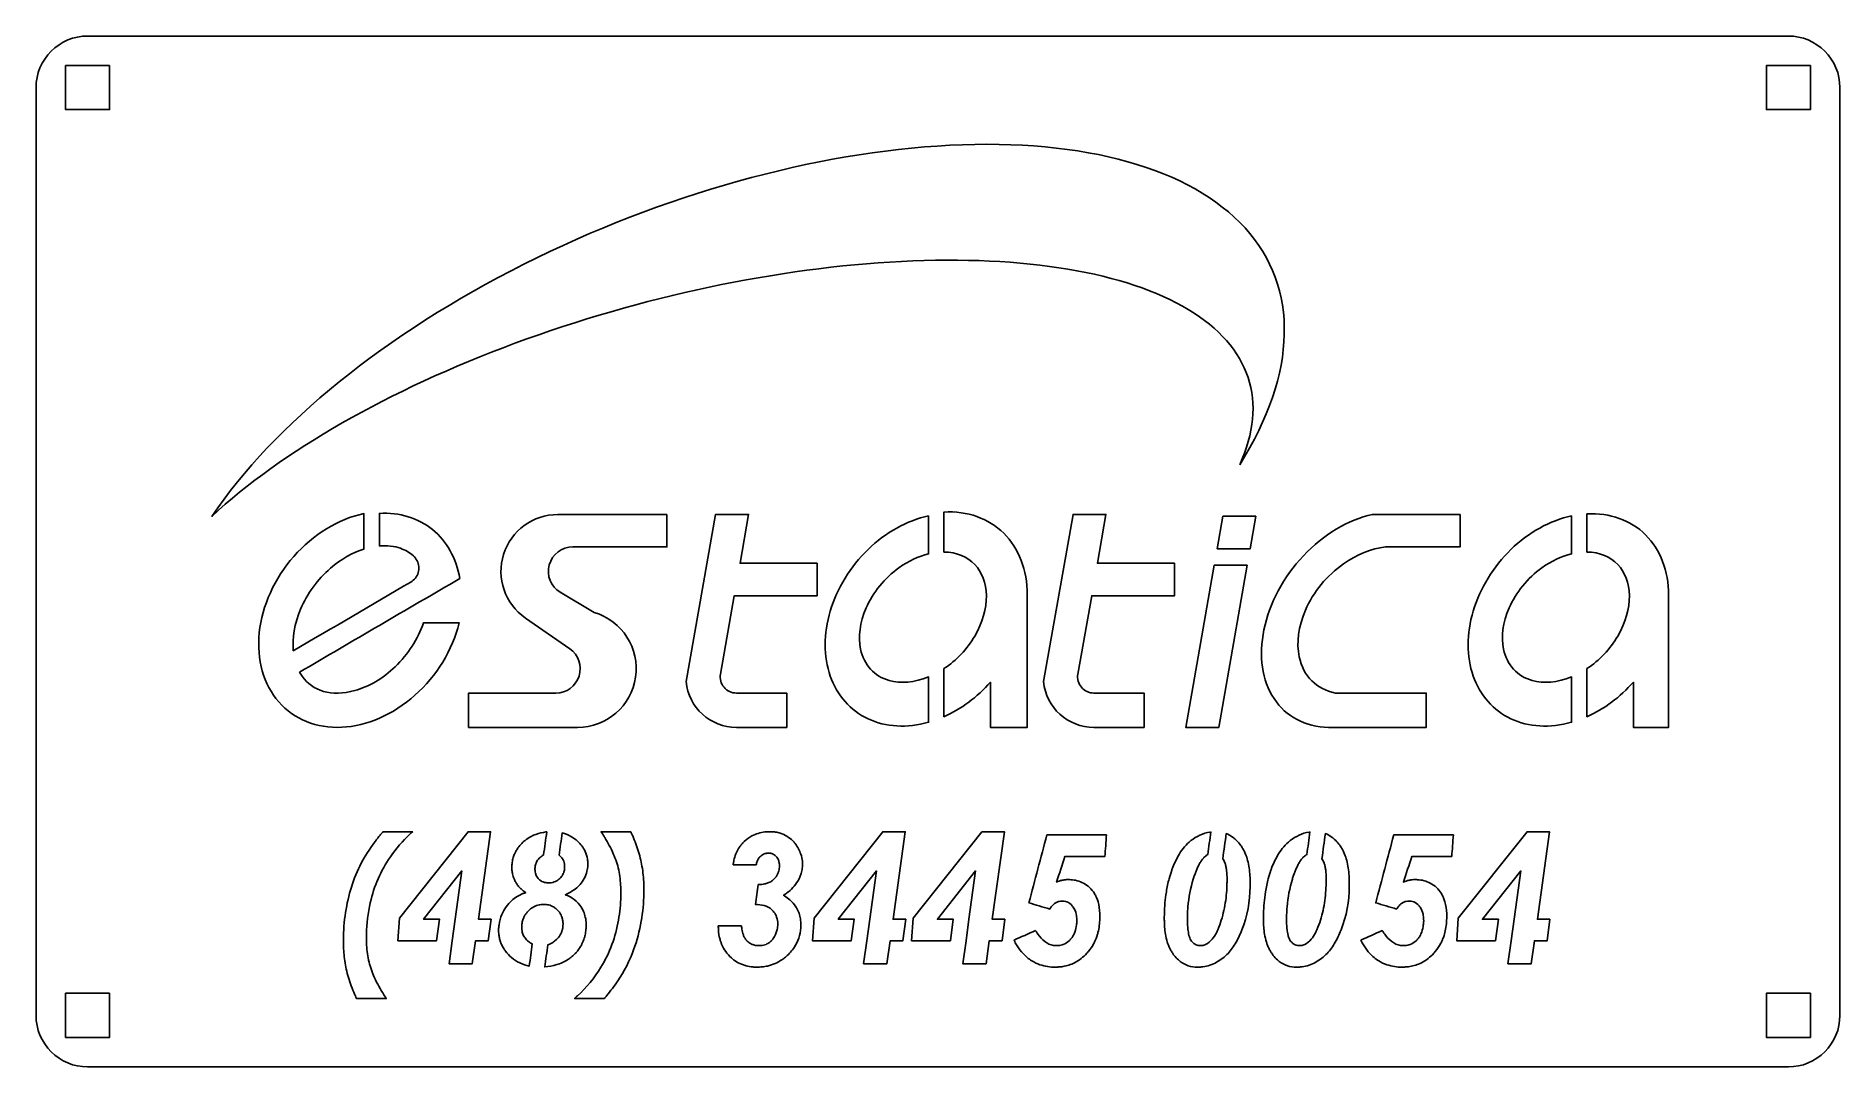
# Model space of a CAD drawing. Extents: x -140 to 140, y -80 to 80.
import ezdxf

# ---------------------------------------------------------------- set-up
doc = ezdxf.new("R2010")
doc.units = 0

msp = doc.modelspace()

# ---------------------------------------------------------------- linework, layer by layer
at = {"layer": '1'}
for points in [[(140.12, 72.11), (140.12, -71.89, -0.414214), (132.12, -79.89), (-131.88, -79.89, -0.414214), (-139.88, -71.89), (-139.88, 72.11, -0.414214), (-131.88, 80.11), (132.12, 80.11, -0.414214)], [(-41.96, 5.85), (-58.89, 5.85, 0.735169), (-63.92, -10.22), (-57.04, -14.99, -0.735169), (-59.19, -21.87), (-72.75, -21.87), (-72.75, -27.19), (-55.82, -27.19, 0.865241), (-53.23, -9.37), (-58.51, -6.22, -0.761737), (-56.57, 0.81), (-41.96, 0.81)], [(-18.64, -1.71), (-30.61, -1.71), (-29.28, 5.85), (-34.4, 5.85), (-38.97, -20.09, 0.386919), (-31.16, -27.19), (-23.36, -27.19), (-23.36, -21.87), (-31.16, -21.87, -0.466308), (-33.65, -18.92), (-31.5, -6.75), (-18.64, -6.75)], [(36.84, -1.71), (24.87, -1.71), (26.2, 5.85), (21.08, 5.85), (16.51, -20.09, 0.386919), (24.32, -27.19), (32.12, -27.19), (32.12, -21.87), (24.32, -21.87, -0.466308), (21.83, -18.92), (23.98, -6.75), (36.84, -6.75)]]:
    msp.add_lwpolyline(points, format="xyb", close=True, dxfattribs=at)
for points in [[(-128.46, 75.53), (-128.46, 68.69), (-135.3, 68.69), (-135.3, 75.53)], [(135.54, 75.53), (135.54, 68.69), (128.7, 68.69), (128.7, 75.53)], [(49.47, 5.57), (48.58, 0.53), (43.46, 0.53), (44.35, 5.57)], [(48.13, -1.99), (43.69, -27.19), (38.57, -27.19), (43.01, -1.99)], [(-69.24, -56.97), (-69.68, -60.3), (-71.66, -60.3), (-72.16, -63.89), (-75.77, -63.89), (-75.28, -60.3), (-74.82, -56.97), (-73.79, -49.48), (-79.72, -56.97), (-77.24, -56.97), (-77.7, -60.3), (-83.72, -60.3), (-83.47, -56.83), (-72.81, -43.38), (-69.33, -43.38), (-71.2, -56.97)], [(-4.89, -56.97), (-6.84, -56.97), (-4.97, -43.38), (-8.45, -43.38), (-19.11, -56.83), (-19.36, -60.3), (-13.34, -60.3), (-12.88, -56.97), (-15.36, -56.97), (-9.43, -49.48), (-10.46, -56.97), (-10.92, -60.3), (-11.42, -63.89), (-7.8, -63.89), (-7.3, -60.3), (-5.32, -60.3)], [(10.5, -56.97), (8.54, -56.97), (10.42, -43.38), (6.93, -43.38), (-3.72, -56.83), (-3.98, -60.3), (2.04, -60.3), (2.5, -56.97), (0.02, -56.97), (5.96, -49.48), (4.92, -56.97), (4.47, -60.3), (3.97, -63.89), (7.59, -63.89), (8.08, -60.3), (10.07, -60.3)], [(95.11, -56.97), (94.68, -60.3), (92.7, -60.3), (92.2, -63.89), (88.58, -63.89), (89.08, -60.3), (89.54, -56.97), (90.57, -49.48), (84.64, -56.97), (87.12, -56.97), (86.66, -60.3), (80.64, -60.3), (80.89, -56.83), (91.55, -43.38), (95.03, -43.38), (93.16, -56.97)], [(-128.46, -68.47), (-135.3, -68.47), (-135.3, -75.31), (-128.46, -75.31)], [(135.54, -68.47), (135.54, -75.31), (128.7, -75.31), (128.7, -68.47)]]:
    msp.add_lwpolyline(points, close=True, dxfattribs=at)
for points, knots in [([(46.96, 13.57), (55.9, 27.83), (56.2, 41.04), (47.78, 50.32), (47.78, 50.32), (39.37, 59.59), (22.9, 64.21), (1.96, 63.16), (1.96, 63.16), (-18.97, 62.11), (-42.74, 55.47), (-64.16, 44.7), (-64.16, 44.7), (-85.58, 33.93), (-102.99, 19.86), (-112.59, 5.56), (-112.59, 5.56), (-101.81, 15.65), (-85.14, 25.18), (-65.55, 32.42), (-65.55, 32.42), (-45.95, 39.67), (-24.68, 44.17), (-5.55, 45.13), (-5.55, 45.13), (13.59, 46.09), (29.37, 43.45), (38.98, 37.67), (38.98, 37.67), (48.59, 31.89), (51.42, 23.35), (46.96, 13.57)], [0, 0, 0, 0, 0.125, 0.125, 0.125, 0.125, 0.25, 0.25, 0.25, 0.25, 0.375, 0.375, 0.375, 0.375, 0.5, 0.5, 0.5, 0.5, 0.625, 0.625, 0.625, 0.625, 0.75, 0.75, 0.75, 0.75, 0.875, 0.875, 0.875, 0.875, 1, 1, 1, 1]), ([(-74.12, -4.09), (-74.63, -0.96), (-76.1, 1.69), (-78.33, 3.5), (-78.33, 3.5), (-80.56, 5.31), (-83.45, 6.2), (-86.59, 6.03), (-86.59, 6.03), (-86.59, 4.34), (-86.59, 2.66), (-86.59, 0.98), (-86.59, 0.98), (-85.35, 1.08), (-84.25, 0.93), (-83.32, 0.6), (-83.32, 0.6), (-82.55, 0.33), (-81.89, -0.06), (-81.31, -0.57), (-81.31, -0.57), (-81.08, -0.78), (-80.88, -1.03), (-80.74, -1.32), (-80.74, -1.32), (-80.59, -1.6), (-80.5, -1.91), (-80.47, -2.23), (-80.47, -2.23), (-80.44, -2.54), (-80.48, -2.86), (-80.57, -3.17), (-80.57, -3.17), (-80.65, -3.47), (-80.8, -3.76), (-81, -4.01), (-81, -4.01), (-81.19, -4.26), (-81.44, -4.47), (-81.71, -4.63), (-81.71, -4.63), (-87.79, -8.19), (-93.87, -11.75), (-99.95, -15.3), (-99.95, -15.3), (-100.14, -13.39), (-99.78, -11.08), (-98.81, -8.82), (-98.81, -8.82), (-97.82, -6.46), (-96.16, -4.2), (-94.19, -2.49), (-94.19, -2.49), (-92.56, -1.08), (-90.73, -0.06), (-88.99, 0.49), (-88.99, 0.49), (-88.99, 2.32), (-88.99, 4.16), (-88.99, 5.99), (-88.99, 5.99), (-92.97, 5.15), (-96.86, 2.77), (-99.87, -0.65), (-99.87, -0.65), (-102.88, -4.08), (-104.79, -8.31), (-105.23, -12.49), (-105.23, -12.49), (-105.66, -16.68), (-104.58, -20.52), (-102.21, -23.24), (-102.21, -23.24), (-99.84, -25.96), (-96.35, -27.37), (-92.43, -27.18), (-92.43, -27.18), (-88.51, -26.99), (-84.46, -25.21), (-81.08, -22.21), (-81.08, -22.21), (-77.7, -19.21), (-75.24, -15.2), (-74.2, -10.98), (-74.2, -10.98), (-76.05, -10.98), (-77.9, -10.98), (-79.75, -10.98), (-79.75, -10.98), (-80.58, -13.43), (-82.15, -15.88), (-84.12, -17.77), (-84.12, -17.77), (-86.02, -19.61), (-88.28, -20.9), (-90.38, -21.48), (-90.38, -21.48), (-92.22, -21.99), (-93.9, -21.97), (-95.24, -21.6), (-95.24, -21.6), (-96.67, -21.18), (-97.76, -20.41), (-98.59, -19.25), (-98.59, -19.25), (-98.73, -19.05), (-98.86, -18.85), (-98.98, -18.63), (-98.98, -18.63), (-90.69, -13.78), (-82.41, -8.93), (-74.12, -4.09)], [0, 0, 0, 0, 0.035714, 0.035714, 0.035714, 0.035714, 0.071429, 0.071429, 0.071429, 0.071429, 0.107143, 0.107143, 0.107143, 0.107143, 0.142857, 0.142857, 0.142857, 0.142857, 0.178571, 0.178571, 0.178571, 0.178571, 0.214286, 0.214286, 0.214286, 0.214286, 0.25, 0.25, 0.25, 0.25, 0.285714, 0.285714, 0.285714, 0.285714, 0.321429, 0.321429, 0.321429, 0.321429, 0.357143, 0.357143, 0.357143, 0.357143, 0.392857, 0.392857, 0.392857, 0.392857, 0.428571, 0.428571, 0.428571, 0.428571, 0.464286, 0.464286, 0.464286, 0.464286, 0.5, 0.5, 0.5, 0.5, 0.535714, 0.535714, 0.535714, 0.535714, 0.571429, 0.571429, 0.571429, 0.571429, 0.607143, 0.607143, 0.607143, 0.607143, 0.642857, 0.642857, 0.642857, 0.642857, 0.678571, 0.678571, 0.678571, 0.678571, 0.714286, 0.714286, 0.714286, 0.714286, 0.75, 0.75, 0.75, 0.75, 0.785714, 0.785714, 0.785714, 0.785714, 0.821429, 0.821429, 0.821429, 0.821429, 0.857143, 0.857143, 0.857143, 0.857143, 0.892857, 0.892857, 0.892857, 0.892857, 0.928571, 0.928571, 0.928571, 0.928571, 0.964286, 0.964286, 0.964286, 0.964286, 1, 1, 1, 1]), ([(-1.35, 5.63), (-1.35, 3.67), (-1.35, 1.71), (-1.35, -0.26), (-1.35, -0.26), (-2.89, -0.62), (-4.49, -1.37), (-5.95, -2.42), (-5.95, -2.42), (-8.15, -3.99), (-9.99, -6.26), (-11.04, -8.66), (-11.04, -8.66), (-12.01, -10.88), (-12.3, -13.17), (-11.9, -15.05), (-11.9, -15.05), (-11.38, -17.53), (-9.77, -19.26), (-7.46, -19.91), (-7.46, -19.91), (-5.71, -20.41), (-3.52, -20.25), (-1.35, -19.35), (-1.35, -19.35), (-1.35, -21.7), (-1.35, -24.05), (-1.35, -26.4), (-1.35, -26.4), (-4.7, -27.34), (-7.99, -27.15), (-10.74, -25.86), (-10.74, -25.86), (-13.49, -24.56), (-15.55, -22.24), (-16.6, -19.22), (-16.6, -19.22), (-17.66, -16.21), (-17.66, -12.67), (-16.6, -9.13), (-16.6, -9.13), (-15.55, -5.59), (-13.49, -2.24), (-10.74, 0.42), (-10.74, 0.42), (-7.99, 3.08), (-4.7, 4.91), (-1.35, 5.63)], [0, 0, 0, 0, 0.083333, 0.083333, 0.083333, 0.083333, 0.166667, 0.166667, 0.166667, 0.166667, 0.25, 0.25, 0.25, 0.25, 0.333333, 0.333333, 0.333333, 0.333333, 0.416667, 0.416667, 0.416667, 0.416667, 0.5, 0.5, 0.5, 0.5, 0.583333, 0.583333, 0.583333, 0.583333, 0.666667, 0.666667, 0.666667, 0.666667, 0.75, 0.75, 0.75, 0.75, 0.833333, 0.833333, 0.833333, 0.833333, 0.916667, 0.916667, 0.916667, 0.916667, 1, 1, 1, 1]), ([(13.98, -6.58), (13.98, -13.45), (13.98, -20.32), (13.98, -27.19), (13.98, -27.19), (12.07, -27.19), (10.17, -27.19), (8.27, -27.19), (8.27, -27.19), (8.27, -24.85), (8.27, -22.52), (8.27, -20.18), (8.27, -20.18), (6.2, -22.5), (3.72, -24.35), (1.05, -25.53), (1.05, -25.53), (1.05, -23.04), (1.05, -20.56), (1.05, -18.07), (1.05, -18.07), (2.97, -16.81), (4.67, -15.01), (5.83, -13.02), (5.83, -13.02), (7.04, -10.96), (7.67, -8.72), (7.64, -6.75), (7.64, -6.75), (7.61, -4.77), (6.96, -3.09), (5.84, -1.92), (5.84, -1.92), (4.69, -0.71), (3.03, -0.01), (1.05, 0.02), (1.05, 0.02), (1.05, 2.09), (1.05, 4.16), (1.05, 6.23), (1.05, 6.23), (4.68, 6.43), (7.96, 5.26), (10.32, 2.93), (10.32, 2.93), (12.68, 0.59), (13.98, -2.77), (13.98, -6.58)], [0, 0, 0, 0, 0.083333, 0.083333, 0.083333, 0.083333, 0.166667, 0.166667, 0.166667, 0.166667, 0.25, 0.25, 0.25, 0.25, 0.333333, 0.333333, 0.333333, 0.333333, 0.416667, 0.416667, 0.416667, 0.416667, 0.5, 0.5, 0.5, 0.5, 0.583333, 0.583333, 0.583333, 0.583333, 0.666667, 0.666667, 0.666667, 0.666667, 0.75, 0.75, 0.75, 0.75, 0.833333, 0.833333, 0.833333, 0.833333, 0.916667, 0.916667, 0.916667, 0.916667, 1, 1, 1, 1]), ([(81.16, 5.85), (81.16, 4.17), (81.16, 2.49), (81.16, 0.81), (81.16, 0.81), (77.3, 0.81), (73.43, 0.81), (69.56, 0.81), (69.56, 0.81), (67.44, 0.57), (65.13, -0.34), (63.06, -1.8), (63.06, -1.8), (60.51, -3.59), (58.35, -6.22), (57.16, -9), (57.16, -9), (56.05, -11.51), (55.74, -14.11), (56.19, -16.23), (56.19, -16.23), (56.83, -19.24), (58.87, -21.28), (61.81, -21.87), (61.81, -21.87), (66.51, -21.87), (71.21, -21.87), (75.91, -21.87), (75.91, -21.87), (75.91, -23.65), (75.91, -25.42), (75.91, -27.19), (75.91, -27.19), (70.85, -27.19), (65.8, -27.19), (60.75, -27.19), (60.75, -27.19), (57.15, -27.12), (54.13, -25.53), (52.28, -22.73), (52.28, -22.73), (50.43, -19.94), (49.88, -16.13), (50.72, -12.03), (50.72, -12.03), (51.56, -7.94), (53.74, -3.85), (56.85, -0.55), (56.85, -0.55), (59.95, 2.74), (63.77, 5.02), (67.55, 5.85), (67.55, 5.85), (72.09, 5.85), (76.62, 5.85), (81.16, 5.85)], [0, 0, 0, 0, 0.071429, 0.071429, 0.071429, 0.071429, 0.142857, 0.142857, 0.142857, 0.142857, 0.214286, 0.214286, 0.214286, 0.214286, 0.285714, 0.285714, 0.285714, 0.285714, 0.357143, 0.357143, 0.357143, 0.357143, 0.428571, 0.428571, 0.428571, 0.428571, 0.5, 0.5, 0.5, 0.5, 0.571429, 0.571429, 0.571429, 0.571429, 0.642857, 0.642857, 0.642857, 0.642857, 0.714286, 0.714286, 0.714286, 0.714286, 0.785714, 0.785714, 0.785714, 0.785714, 0.857143, 0.857143, 0.857143, 0.857143, 0.928571, 0.928571, 0.928571, 0.928571, 1, 1, 1, 1]), ([(98.46, 5.63), (95.11, 4.91), (91.81, 3.08), (89.06, 0.42), (89.06, 0.42), (86.32, -2.24), (84.26, -5.59), (83.2, -9.13), (83.2, -9.13), (82.15, -12.67), (82.15, -16.21), (83.2, -19.22), (83.2, -19.22), (84.26, -22.24), (86.32, -24.56), (89.06, -25.86), (89.06, -25.86), (91.81, -27.15), (95.11, -27.34), (98.46, -26.4), (98.46, -26.4), (98.46, -24.05), (98.46, -21.7), (98.46, -19.35), (98.46, -19.35), (96.29, -20.25), (94.1, -20.41), (92.35, -19.91), (92.35, -19.91), (90.03, -19.26), (88.43, -17.53), (87.91, -15.05), (87.91, -15.05), (87.51, -13.17), (87.79, -10.88), (88.77, -8.66), (88.77, -8.66), (89.81, -6.26), (91.66, -3.99), (93.85, -2.42), (93.85, -2.42), (95.31, -1.37), (96.91, -0.62), (98.46, -0.26), (98.46, -0.26), (98.46, 1.71), (98.46, 3.67), (98.46, 5.63)], [0, 0, 0, 0, 0.083333, 0.083333, 0.083333, 0.083333, 0.166667, 0.166667, 0.166667, 0.166667, 0.25, 0.25, 0.25, 0.25, 0.333333, 0.333333, 0.333333, 0.333333, 0.416667, 0.416667, 0.416667, 0.416667, 0.5, 0.5, 0.5, 0.5, 0.583333, 0.583333, 0.583333, 0.583333, 0.666667, 0.666667, 0.666667, 0.666667, 0.75, 0.75, 0.75, 0.75, 0.833333, 0.833333, 0.833333, 0.833333, 0.916667, 0.916667, 0.916667, 0.916667, 1, 1, 1, 1]), ([(113.52, -6.64), (113.52, -13.49), (113.52, -20.34), (113.52, -27.19), (113.52, -27.19), (111.71, -27.19), (109.89, -27.19), (108.07, -27.19), (108.07, -27.19), (108.07, -24.85), (108.07, -22.52), (108.07, -20.18), (108.07, -20.18), (106.01, -22.5), (103.52, -24.35), (100.86, -25.53), (100.86, -25.53), (100.86, -23.04), (100.86, -20.56), (100.86, -18.07), (100.86, -18.07), (102.78, -16.81), (104.48, -15.01), (105.64, -13.02), (105.64, -13.02), (106.85, -10.96), (107.48, -8.72), (107.45, -6.75), (107.45, -6.75), (107.42, -4.77), (106.76, -3.09), (105.65, -1.92), (105.65, -1.92), (104.5, -0.71), (102.84, -0.01), (100.86, 0.02), (100.86, 0.02), (100.86, 2), (100.86, 3.98), (100.86, 5.95), (100.86, 5.95), (104.42, 6.14), (107.63, 4.99), (109.95, 2.69), (109.95, 2.69), (112.26, 0.39), (113.52, -2.91), (113.52, -6.64)], [0, 0, 0, 0, 0.083333, 0.083333, 0.083333, 0.083333, 0.166667, 0.166667, 0.166667, 0.166667, 0.25, 0.25, 0.25, 0.25, 0.333333, 0.333333, 0.333333, 0.333333, 0.416667, 0.416667, 0.416667, 0.416667, 0.5, 0.5, 0.5, 0.5, 0.583333, 0.583333, 0.583333, 0.583333, 0.666667, 0.666667, 0.666667, 0.666667, 0.75, 0.75, 0.75, 0.75, 0.833333, 0.833333, 0.833333, 0.833333, 0.916667, 0.916667, 0.916667, 0.916667, 1, 1, 1, 1]), ([(-81.42, -43.38), (-82.95, -43.38), (-84.49, -43.38), (-86.03, -43.38), (-86.03, -43.38), (-86.15, -43.53), (-86.27, -43.68), (-86.4, -43.82), (-86.4, -43.82), (-86.46, -43.9), (-86.52, -43.97), (-86.58, -44.04), (-86.58, -44.04), (-86.64, -44.12), (-86.7, -44.19), (-86.76, -44.27), (-86.76, -44.27), (-86.82, -44.34), (-86.88, -44.42), (-86.94, -44.49), (-86.94, -44.49), (-87, -44.57), (-87.05, -44.64), (-87.11, -44.72), (-87.11, -44.72), (-87.86, -45.71), (-88.56, -46.74), (-89.17, -47.82), (-89.17, -47.82), (-90.48, -50.16), (-91.28, -52.76), (-91.76, -55.39), (-91.76, -55.39), (-92, -56.8), (-92.15, -58.23), (-92.17, -59.66), (-92.17, -59.66), (-92.18, -59.85), (-92.18, -60.04), (-92.18, -60.24), (-92.18, -60.24), (-92.18, -60.48), (-92.17, -60.94), (-92.17, -60.97), (-92.17, -60.97), (-92.15, -61.79), (-92.08, -62.62), (-91.96, -63.44), (-91.96, -63.44), (-91.83, -64.31), (-91.64, -65.17), (-91.39, -66.01), (-91.39, -66.01), (-91.12, -66.89), (-90.8, -67.76), (-90.43, -68.61), (-90.43, -68.61), (-90.42, -68.63), (-90.23, -69.06), (-90.13, -69.28), (-90.13, -69.28), (-88.6, -69.28), (-87.06, -69.28), (-85.52, -69.28), (-85.52, -69.28), (-85.66, -69.06), (-85.93, -68.64), (-85.94, -68.62), (-85.94, -68.62), (-85.97, -68.57), (-86, -68.53), (-86.02, -68.48), (-86.02, -68.48), (-86.05, -68.44), (-86.08, -68.39), (-86.11, -68.35), (-86.11, -68.35), (-86.62, -67.5), (-87.1, -66.62), (-87.49, -65.71), (-87.49, -65.71), (-87.83, -64.94), (-88.08, -64.13), (-88.26, -63.31), (-88.26, -63.31), (-88.44, -62.44), (-88.55, -61.55), (-88.58, -60.66), (-88.58, -60.66), (-88.58, -60.64), (-88.59, -60.14), (-88.6, -59.88), (-88.6, -59.88), (-88.59, -59.69), (-88.59, -59.49), (-88.59, -59.3), (-88.59, -59.3), (-88.56, -57.66), (-88.37, -56.01), (-88, -54.41), (-88, -54.41), (-87.43, -51.86), (-86.37, -49.42), (-84.88, -47.28), (-84.88, -47.28), (-83.99, -46.01), (-82.97, -44.83), (-81.84, -43.78), (-81.84, -43.78), (-81.7, -43.64), (-81.56, -43.51), (-81.42, -43.38)], [0, 0, 0, 0, 0.035714, 0.035714, 0.035714, 0.035714, 0.071429, 0.071429, 0.071429, 0.071429, 0.107143, 0.107143, 0.107143, 0.107143, 0.142857, 0.142857, 0.142857, 0.142857, 0.178571, 0.178571, 0.178571, 0.178571, 0.214286, 0.214286, 0.214286, 0.214286, 0.25, 0.25, 0.25, 0.25, 0.285714, 0.285714, 0.285714, 0.285714, 0.321429, 0.321429, 0.321429, 0.321429, 0.357143, 0.357143, 0.357143, 0.357143, 0.392857, 0.392857, 0.392857, 0.392857, 0.428571, 0.428571, 0.428571, 0.428571, 0.464286, 0.464286, 0.464286, 0.464286, 0.5, 0.5, 0.5, 0.5, 0.535714, 0.535714, 0.535714, 0.535714, 0.571429, 0.571429, 0.571429, 0.571429, 0.607143, 0.607143, 0.607143, 0.607143, 0.642857, 0.642857, 0.642857, 0.642857, 0.678571, 0.678571, 0.678571, 0.678571, 0.714286, 0.714286, 0.714286, 0.714286, 0.75, 0.75, 0.75, 0.75, 0.785714, 0.785714, 0.785714, 0.785714, 0.821429, 0.821429, 0.821429, 0.821429, 0.857143, 0.857143, 0.857143, 0.857143, 0.892857, 0.892857, 0.892857, 0.892857, 0.928571, 0.928571, 0.928571, 0.928571, 0.964286, 0.964286, 0.964286, 0.964286, 1, 1, 1, 1]), ([(-54.24, -48.37), (-54.24, -48.44), (-54.24, -48.5), (-54.24, -48.57), (-54.24, -48.57), (-54.25, -48.73), (-54.26, -48.9), (-54.28, -49.06), (-54.28, -49.06), (-54.28, -49.08), (-54.29, -49.09), (-54.29, -49.11), (-54.29, -49.11), (-54.29, -49.16), (-54.3, -49.2), (-54.31, -49.25), (-54.31, -49.25), (-54.45, -50.03), (-54.79, -50.76), (-55.27, -51.38), (-55.27, -51.38), (-55.68, -51.9), (-56.19, -52.32), (-56.75, -52.67), (-56.75, -52.67), (-57, -52.83), (-57.26, -52.96), (-57.52, -53.09), (-57.52, -53.09), (-57.58, -53.12), (-57.64, -53.14), (-57.7, -53.17), (-57.7, -53.17), (-57.64, -53.2), (-57.58, -53.22), (-57.53, -53.25), (-57.53, -53.25), (-57.23, -53.37), (-56.94, -53.51), (-56.68, -53.68), (-56.68, -53.68), (-56.22, -53.97), (-55.81, -54.34), (-55.49, -54.77), (-55.49, -54.77), (-55.25, -55.07), (-55.05, -55.4), (-54.91, -55.75), (-54.91, -55.75), (-54.78, -56.04), (-54.68, -56.35), (-54.62, -56.66), (-54.62, -56.66), (-54.54, -57), (-54.5, -57.35), (-54.5, -57.7), (-54.5, -57.7), (-54.5, -57.73), (-54.49, -57.76), (-54.49, -57.79), (-54.49, -57.79), (-54.49, -57.82), (-54.49, -57.86), (-54.49, -57.89), (-54.49, -57.89), (-54.49, -58.02), (-54.5, -58.27), (-54.5, -58.28), (-54.5, -58.28), (-54.5, -58.36), (-54.51, -58.44), (-54.52, -58.52), (-54.52, -58.52), (-54.53, -58.68), (-54.55, -58.83), (-54.58, -58.99), (-54.58, -58.99), (-54.6, -59.15), (-54.63, -59.3), (-54.66, -59.46), (-54.66, -59.46), (-54.7, -59.61), (-54.74, -59.76), (-54.79, -59.91), (-54.79, -59.91), (-54.88, -60.22), (-55, -60.51), (-55.14, -60.79), (-55.14, -60.79), (-55.16, -60.84), (-55.19, -60.89), (-55.21, -60.94), (-55.21, -60.94), (-55.31, -61.12), (-55.42, -61.3), (-55.54, -61.48), (-55.54, -61.48), (-55.61, -61.59), (-55.76, -61.79), (-55.76, -61.8), (-55.76, -61.8), (-55.88, -61.95), (-56, -62.09), (-56.12, -62.22), (-56.12, -62.22), (-56.16, -62.26), (-56.2, -62.3), (-56.23, -62.34), (-56.23, -62.34), (-56.38, -62.49), (-56.53, -62.63), (-56.7, -62.77), (-56.7, -62.77), (-56.74, -62.8), (-56.78, -62.83), (-56.82, -62.86), (-56.82, -62.86), (-56.86, -62.9), (-56.9, -62.93), (-56.95, -62.96), (-56.95, -62.96), (-57.07, -63.06), (-57.2, -63.15), (-57.34, -63.23), (-57.34, -63.23), (-57.87, -63.57), (-58.45, -63.84), (-59.06, -64.02), (-59.06, -64.02), (-59.66, -64.22), (-60.29, -64.33), (-60.92, -64.38), (-60.92, -64.38), (-60.76, -63.23), (-60.6, -62.08), (-60.44, -60.93), (-60.44, -60.93), (-60.25, -60.87), (-60.06, -60.79), (-59.89, -60.7), (-59.89, -60.7), (-59.88, -60.7), (-59.87, -60.69), (-59.86, -60.69), (-59.86, -60.69), (-59.85, -60.68), (-59.84, -60.67), (-59.83, -60.67), (-59.83, -60.67), (-59.63, -60.56), (-59.45, -60.43), (-59.28, -60.29), (-59.28, -60.29), (-59.04, -60.09), (-58.83, -59.86), (-58.65, -59.6), (-58.65, -59.6), (-58.55, -59.45), (-58.46, -59.3), (-58.38, -59.14), (-58.38, -59.14), (-58.34, -59.06), (-58.31, -58.97), (-58.28, -58.89), (-58.28, -58.89), (-58.23, -58.74), (-58.19, -58.59), (-58.15, -58.44), (-58.15, -58.44), (-58.14, -58.37), (-58.13, -58.31), (-58.12, -58.24), (-58.12, -58.24), (-58.1, -58.11), (-58.09, -57.97), (-58.09, -57.84), (-58.09, -57.84), (-58.09, -57.8), (-58.08, -57.75), (-58.08, -57.71), (-58.08, -57.71), (-58.08, -57.63), (-58.08, -57.56), (-58.09, -57.49), (-58.09, -57.49), (-58.09, -57.39), (-58.1, -57.29), (-58.12, -57.2), (-58.12, -57.2), (-58.15, -57.03), (-58.19, -56.86), (-58.24, -56.7), (-58.24, -56.7), (-58.27, -56.58), (-58.32, -56.47), (-58.37, -56.36), (-58.37, -56.36), (-58.42, -56.27), (-58.46, -56.18), (-58.51, -56.1), (-58.51, -56.1), (-58.6, -55.95), (-58.7, -55.81), (-58.82, -55.69), (-58.82, -55.69), (-58.84, -55.67), (-58.85, -55.65), (-58.87, -55.63), (-58.87, -55.63), (-58.93, -55.56), (-59, -55.49), (-59.07, -55.42), (-59.07, -55.42), (-59.15, -55.36), (-59.22, -55.29), (-59.3, -55.23), (-59.3, -55.23), (-59.38, -55.18), (-59.46, -55.12), (-59.54, -55.07), (-59.54, -55.07), (-59.77, -54.93), (-60.02, -54.82), (-60.28, -54.75), (-60.28, -54.75), (-60.35, -54.74), (-60.42, -54.72), (-60.5, -54.71), (-60.5, -54.71), (-60.62, -54.68), (-60.74, -54.67), (-60.86, -54.67), (-60.86, -54.67), (-60.88, -54.67), (-60.91, -54.66), (-60.93, -54.66), (-60.93, -54.66), (-60.96, -54.66), (-60.98, -54.66), (-61.01, -54.66), (-61.01, -54.66), (-61.09, -54.66), (-61.18, -54.67), (-61.27, -54.67), (-61.27, -54.67), (-61.41, -54.68), (-61.56, -54.7), (-61.7, -54.73), (-61.7, -54.73), (-61.73, -54.73), (-61.76, -54.74), (-61.79, -54.74), (-61.79, -54.74), (-62.07, -54.8), (-62.35, -54.91), (-62.6, -55.04), (-62.6, -55.04), (-62.67, -55.08), (-62.79, -55.15), (-62.79, -55.15), (-62.79, -55.15), (-62.91, -55.22), (-63.01, -55.29), (-63.12, -55.37), (-63.12, -55.37), (-63.28, -55.5), (-63.42, -55.64), (-63.56, -55.79), (-63.56, -55.79), (-63.66, -55.89), (-63.76, -56.01), (-63.84, -56.13), (-63.84, -56.13), (-63.89, -56.2), (-63.94, -56.27), (-63.99, -56.34), (-63.99, -56.34), (-64.06, -56.47), (-64.13, -56.6), (-64.19, -56.73), (-64.19, -56.73), (-64.23, -56.84), (-64.27, -56.95), (-64.31, -57.06), (-64.31, -57.06), (-64.35, -57.17), (-64.38, -57.28), (-64.4, -57.39), (-64.4, -57.39), (-64.43, -57.51), (-64.45, -57.62), (-64.46, -57.74), (-64.46, -57.74), (-64.47, -57.8), (-64.47, -57.85), (-64.48, -57.91), (-64.48, -57.91), (-64.49, -58.03), (-64.49, -58.14), (-64.49, -58.26), (-64.49, -58.26), (-64.49, -58.29), (-64.49, -58.33), (-64.49, -58.36), (-64.49, -58.36), (-64.49, -58.51), (-64.47, -58.66), (-64.45, -58.81), (-64.45, -58.81), (-64.4, -59.02), (-64.34, -59.23), (-64.25, -59.43), (-64.25, -59.43), (-64.15, -59.64), (-64.02, -59.83), (-63.87, -60.01), (-63.87, -60.01), (-63.7, -60.22), (-63.5, -60.4), (-63.28, -60.55), (-63.28, -60.55), (-63.15, -60.65), (-63, -60.73), (-62.85, -60.8), (-62.85, -60.8), (-63.01, -61.95), (-63.16, -63.1), (-63.32, -64.25), (-63.32, -64.25), (-64.33, -64.04), (-65.29, -63.58), (-66.07, -62.91), (-66.07, -62.91), (-66.42, -62.61), (-66.74, -62.29), (-67.01, -61.92), (-67.01, -61.92), (-67.11, -61.79), (-67.2, -61.65), (-67.29, -61.52), (-67.29, -61.52), (-67.36, -61.41), (-67.42, -61.3), (-67.48, -61.19), (-67.48, -61.19), (-67.57, -61.01), (-67.66, -60.82), (-67.73, -60.63), (-67.73, -60.63), (-67.79, -60.48), (-67.85, -60.32), (-67.89, -60.16), (-67.89, -60.16), (-67.94, -59.96), (-67.99, -59.76), (-68.02, -59.56), (-68.02, -59.56), (-68.04, -59.43), (-68.05, -59.31), (-68.06, -59.19), (-68.06, -59.19), (-68.07, -59.02), (-68.08, -58.86), (-68.08, -58.69), (-68.08, -58.69), (-68.08, -58.49), (-68.07, -58.29), (-68.05, -58.09), (-68.05, -58.09), (-68.04, -58.01), (-68.03, -57.93), (-68.02, -57.85), (-68.02, -57.85), (-67.94, -57.29), (-67.78, -56.75), (-67.56, -56.23), (-67.56, -56.23), (-67.21, -55.42), (-66.71, -54.66), (-66.05, -54.07), (-66.05, -54.07), (-65.53, -53.62), (-64.94, -53.27), (-64.31, -53), (-64.31, -53), (-64.27, -52.99), (-64.23, -52.97), (-64.2, -52.96), (-64.2, -52.96), (-64.16, -52.94), (-64.12, -52.93), (-64.08, -52.91), (-64.08, -52.91), (-64.01, -52.88), (-63.93, -52.85), (-63.86, -52.82), (-63.86, -52.82), (-63.89, -52.8), (-63.93, -52.77), (-63.96, -52.75), (-63.96, -52.75), (-64.06, -52.69), (-64.16, -52.62), (-64.26, -52.54), (-64.26, -52.54), (-64.34, -52.48), (-64.42, -52.42), (-64.5, -52.36), (-64.5, -52.36), (-64.56, -52.3), (-64.62, -52.25), (-64.68, -52.19), (-64.68, -52.19), (-64.82, -52.06), (-64.96, -51.92), (-65.07, -51.76), (-65.07, -51.76), (-65.09, -51.74), (-65.11, -51.71), (-65.13, -51.69), (-65.13, -51.69), (-65.17, -51.62), (-65.22, -51.56), (-65.27, -51.49), (-65.27, -51.49), (-65.28, -51.46), (-65.3, -51.44), (-65.31, -51.42), (-65.31, -51.42), (-65.35, -51.35), (-65.41, -51.23), (-65.42, -51.23), (-65.42, -51.23), (-65.52, -51.05), (-65.61, -50.87), (-65.68, -50.69), (-65.68, -50.69), (-65.78, -50.45), (-65.86, -50.2), (-65.91, -49.94), (-65.91, -49.94), (-65.96, -49.75), (-65.99, -49.55), (-66.01, -49.35), (-66.01, -49.35), (-66.01, -49.28), (-66.02, -49.2), (-66.02, -49.13), (-66.02, -49.13), (-66.02, -49.05), (-66.03, -48.96), (-66.03, -48.87), (-66.03, -48.87), (-66.03, -48.83), (-66.03, -48.79), (-66.03, -48.74), (-66.03, -48.74), (-66.02, -48.61), (-66.01, -48.48), (-66, -48.35), (-66, -48.35), (-65.98, -48.08), (-65.93, -47.82), (-65.86, -47.57), (-65.86, -47.57), (-65.8, -47.36), (-65.73, -47.15), (-65.65, -46.94), (-65.65, -46.94), (-65.64, -46.92), (-65.63, -46.9), (-65.62, -46.88), (-65.62, -46.88), (-65.61, -46.86), (-65.6, -46.84), (-65.6, -46.82), (-65.6, -46.82), (-65.59, -46.8), (-65.58, -46.78), (-65.57, -46.76), (-65.57, -46.76), (-65.57, -46.75), (-65.48, -46.56), (-65.42, -46.47), (-65.42, -46.47), (-65.32, -46.27), (-65.21, -46.08), (-65.08, -45.9), (-65.08, -45.9), (-64.91, -45.65), (-64.71, -45.41), (-64.49, -45.19), (-64.49, -45.19), (-64.28, -44.97), (-64.04, -44.77), (-63.79, -44.59), (-63.79, -44.59), (-63.77, -44.58), (-63.76, -44.57), (-63.74, -44.55), (-63.74, -44.55), (-63.72, -44.54), (-63.7, -44.53), (-63.68, -44.52), (-63.68, -44.52), (-63.25, -44.22), (-62.77, -43.98), (-62.28, -43.8), (-62.28, -43.8), (-61.78, -43.62), (-61.26, -43.49), (-60.74, -43.43), (-60.74, -43.43), (-60.7, -43.43), (-60.65, -43.42), (-60.61, -43.42), (-60.61, -43.42), (-60.77, -44.61), (-60.94, -45.8), (-61.1, -46.99), (-61.1, -46.99), (-61.3, -47.09), (-61.48, -47.22), (-61.65, -47.37), (-61.65, -47.37), (-61.83, -47.55), (-62, -47.74), (-62.13, -47.96), (-62.13, -47.96), (-62.23, -48.14), (-62.31, -48.34), (-62.37, -48.54), (-62.37, -48.54), (-62.41, -48.72), (-62.43, -48.9), (-62.44, -49.08), (-62.44, -49.08), (-62.44, -49.11), (-62.44, -49.14), (-62.44, -49.17), (-62.44, -49.17), (-62.44, -49.2), (-62.44, -49.24), (-62.44, -49.27), (-62.44, -49.27), (-62.43, -49.38), (-62.42, -49.48), (-62.41, -49.59), (-62.41, -49.59), (-62.39, -49.73), (-62.36, -49.87), (-62.31, -50), (-62.31, -50), (-62.3, -50.02), (-62.3, -50.03), (-62.29, -50.05), (-62.29, -50.05), (-62.18, -50.35), (-61.99, -50.62), (-61.75, -50.83), (-61.75, -50.83), (-61.53, -51.03), (-61.26, -51.18), (-60.97, -51.25), (-60.97, -51.25), (-60.9, -51.27), (-60.83, -51.28), (-60.76, -51.29), (-60.76, -51.29), (-60.66, -51.31), (-60.55, -51.32), (-60.44, -51.32), (-60.44, -51.32), (-60.41, -51.33), (-60.37, -51.33), (-60.34, -51.33), (-60.34, -51.33), (-60.3, -51.33), (-60.26, -51.33), (-60.22, -51.32), (-60.22, -51.32), (-60.11, -51.32), (-60.01, -51.31), (-59.91, -51.3), (-59.91, -51.3), (-59.61, -51.26), (-59.31, -51.15), (-59.05, -51), (-59.05, -51), (-58.82, -50.86), (-58.62, -50.69), (-58.44, -50.5), (-58.44, -50.5), (-58.27, -50.32), (-58.14, -50.11), (-58.04, -49.89), (-58.04, -49.89), (-58.01, -49.84), (-57.98, -49.75), (-57.98, -49.75), (-57.98, -49.75), (-57.91, -49.58), (-57.87, -49.41), (-57.85, -49.24), (-57.85, -49.24), (-57.85, -49.22), (-57.85, -49.2), (-57.84, -49.18), (-57.84, -49.18), (-57.84, -49.16), (-57.84, -49.14), (-57.84, -49.12), (-57.84, -49.12), (-57.84, -49.1), (-57.84, -49.08), (-57.83, -49.06), (-57.83, -49.06), (-57.83, -49.04), (-57.83, -49.02), (-57.83, -49), (-57.83, -49), (-57.83, -48.96), (-57.83, -48.92), (-57.83, -48.88), (-57.83, -48.88), (-57.83, -48.86), (-57.83, -48.83), (-57.83, -48.81), (-57.83, -48.81), (-57.83, -48.76), (-57.84, -48.65), (-57.84, -48.65), (-57.84, -48.65), (-57.85, -48.48), (-57.87, -48.32), (-57.91, -48.16), (-57.91, -48.16), (-57.98, -47.89), (-58.1, -47.64), (-58.27, -47.43), (-58.27, -47.43), (-58.39, -47.28), (-58.53, -47.15), (-58.68, -47.05), (-58.68, -47.05), (-58.53, -45.89), (-58.37, -44.73), (-58.21, -43.58), (-58.21, -43.58), (-57.7, -43.71), (-57.21, -43.9), (-56.76, -44.17), (-56.76, -44.17), (-56.43, -44.36), (-56.12, -44.59), (-55.84, -44.85), (-55.84, -44.85), (-55.35, -45.31), (-54.93, -45.84), (-54.65, -46.44), (-54.65, -46.44), (-54.48, -46.82), (-54.36, -47.23), (-54.29, -47.64), (-54.29, -47.64), (-54.27, -47.75), (-54.26, -47.85), (-54.25, -47.95), (-54.25, -47.95), (-54.24, -48.09), (-54.24, -48.23), (-54.24, -48.37)], [0, 0, 0, 0, 0.005952, 0.005952, 0.005952, 0.005952, 0.011905, 0.011905, 0.011905, 0.011905, 0.017857, 0.017857, 0.017857, 0.017857, 0.02381, 0.02381, 0.02381, 0.02381, 0.029762, 0.029762, 0.029762, 0.029762, 0.035714, 0.035714, 0.035714, 0.035714, 0.041667, 0.041667, 0.041667, 0.041667, 0.047619, 0.047619, 0.047619, 0.047619, 0.053571, 0.053571, 0.053571, 0.053571, 0.059524, 0.059524, 0.059524, 0.059524, 0.065476, 0.065476, 0.065476, 0.065476, 0.071429, 0.071429, 0.071429, 0.071429, 0.077381, 0.077381, 0.077381, 0.077381, 0.083333, 0.083333, 0.083333, 0.083333, 0.089286, 0.089286, 0.089286, 0.089286, 0.095238, 0.095238, 0.095238, 0.095238, 0.10119, 0.10119, 0.10119, 0.10119, 0.107143, 0.107143, 0.107143, 0.107143, 0.113095, 0.113095, 0.113095, 0.113095, 0.119048, 0.119048, 0.119048, 0.119048, 0.125, 0.125, 0.125, 0.125, 0.130952, 0.130952, 0.130952, 0.130952, 0.136905, 0.136905, 0.136905, 0.136905, 0.142857, 0.142857, 0.142857, 0.142857, 0.14881, 0.14881, 0.14881, 0.14881, 0.154762, 0.154762, 0.154762, 0.154762, 0.160714, 0.160714, 0.160714, 0.160714, 0.166667, 0.166667, 0.166667, 0.166667, 0.172619, 0.172619, 0.172619, 0.172619, 0.178571, 0.178571, 0.178571, 0.178571, 0.184524, 0.184524, 0.184524, 0.184524, 0.190476, 0.190476, 0.190476, 0.190476, 0.196429, 0.196429, 0.196429, 0.196429, 0.202381, 0.202381, 0.202381, 0.202381, 0.208333, 0.208333, 0.208333, 0.208333, 0.214286, 0.214286, 0.214286, 0.214286, 0.220238, 0.220238, 0.220238, 0.220238, 0.22619, 0.22619, 0.22619, 0.22619, 0.232143, 0.232143, 0.232143, 0.232143, 0.238095, 0.238095, 0.238095, 0.238095, 0.244048, 0.244048, 0.244048, 0.244048, 0.25, 0.25, 0.25, 0.25, 0.255952, 0.255952, 0.255952, 0.255952, 0.261905, 0.261905, 0.261905, 0.261905, 0.267857, 0.267857, 0.267857, 0.267857, 0.27381, 0.27381, 0.27381, 0.27381, 0.279762, 0.279762, 0.279762, 0.279762, 0.285714, 0.285714, 0.285714, 0.285714, 0.291667, 0.291667, 0.291667, 0.291667, 0.297619, 0.297619, 0.297619, 0.297619, 0.303571, 0.303571, 0.303571, 0.303571, 0.309524, 0.309524, 0.309524, 0.309524, 0.315476, 0.315476, 0.315476, 0.315476, 0.321429, 0.321429, 0.321429, 0.321429, 0.327381, 0.327381, 0.327381, 0.327381, 0.333333, 0.333333, 0.333333, 0.333333, 0.339286, 0.339286, 0.339286, 0.339286, 0.345238, 0.345238, 0.345238, 0.345238, 0.35119, 0.35119, 0.35119, 0.35119, 0.357143, 0.357143, 0.357143, 0.357143, 0.363095, 0.363095, 0.363095, 0.363095, 0.369048, 0.369048, 0.369048, 0.369048, 0.375, 0.375, 0.375, 0.375, 0.380952, 0.380952, 0.380952, 0.380952, 0.386905, 0.386905, 0.386905, 0.386905, 0.392857, 0.392857, 0.392857, 0.392857, 0.39881, 0.39881, 0.39881, 0.39881, 0.404762, 0.404762, 0.404762, 0.404762, 0.410714, 0.410714, 0.410714, 0.410714, 0.416667, 0.416667, 0.416667, 0.416667, 0.422619, 0.422619, 0.422619, 0.422619, 0.428571, 0.428571, 0.428571, 0.428571, 0.434524, 0.434524, 0.434524, 0.434524, 0.440476, 0.440476, 0.440476, 0.440476, 0.446429, 0.446429, 0.446429, 0.446429, 0.452381, 0.452381, 0.452381, 0.452381, 0.458333, 0.458333, 0.458333, 0.458333, 0.464286, 0.464286, 0.464286, 0.464286, 0.470238, 0.470238, 0.470238, 0.470238, 0.47619, 0.47619, 0.47619, 0.47619, 0.482143, 0.482143, 0.482143, 0.482143, 0.488095, 0.488095, 0.488095, 0.488095, 0.494048, 0.494048, 0.494048, 0.494048, 0.5, 0.5, 0.5, 0.5, 0.505952, 0.505952, 0.505952, 0.505952, 0.511905, 0.511905, 0.511905, 0.511905, 0.517857, 0.517857, 0.517857, 0.517857, 0.52381, 0.52381, 0.52381, 0.52381, 0.529762, 0.529762, 0.529762, 0.529762, 0.535714, 0.535714, 0.535714, 0.535714, 0.541667, 0.541667, 0.541667, 0.541667, 0.547619, 0.547619, 0.547619, 0.547619, 0.553571, 0.553571, 0.553571, 0.553571, 0.559524, 0.559524, 0.559524, 0.559524, 0.565476, 0.565476, 0.565476, 0.565476, 0.571429, 0.571429, 0.571429, 0.571429, 0.577381, 0.577381, 0.577381, 0.577381, 0.583333, 0.583333, 0.583333, 0.583333, 0.589286, 0.589286, 0.589286, 0.589286, 0.595238, 0.595238, 0.595238, 0.595238, 0.60119, 0.60119, 0.60119, 0.60119, 0.607143, 0.607143, 0.607143, 0.607143, 0.613095, 0.613095, 0.613095, 0.613095, 0.619048, 0.619048, 0.619048, 0.619048, 0.625, 0.625, 0.625, 0.625, 0.630952, 0.630952, 0.630952, 0.630952, 0.636905, 0.636905, 0.636905, 0.636905, 0.642857, 0.642857, 0.642857, 0.642857, 0.64881, 0.64881, 0.64881, 0.64881, 0.654762, 0.654762, 0.654762, 0.654762, 0.660714, 0.660714, 0.660714, 0.660714, 0.666667, 0.666667, 0.666667, 0.666667, 0.672619, 0.672619, 0.672619, 0.672619, 0.678571, 0.678571, 0.678571, 0.678571, 0.684524, 0.684524, 0.684524, 0.684524, 0.690476, 0.690476, 0.690476, 0.690476, 0.696429, 0.696429, 0.696429, 0.696429, 0.702381, 0.702381, 0.702381, 0.702381, 0.708333, 0.708333, 0.708333, 0.708333, 0.714286, 0.714286, 0.714286, 0.714286, 0.720238, 0.720238, 0.720238, 0.720238, 0.72619, 0.72619, 0.72619, 0.72619, 0.732143, 0.732143, 0.732143, 0.732143, 0.738095, 0.738095, 0.738095, 0.738095, 0.744048, 0.744048, 0.744048, 0.744048, 0.75, 0.75, 0.75, 0.75, 0.755952, 0.755952, 0.755952, 0.755952, 0.761905, 0.761905, 0.761905, 0.761905, 0.767857, 0.767857, 0.767857, 0.767857, 0.77381, 0.77381, 0.77381, 0.77381, 0.779762, 0.779762, 0.779762, 0.779762, 0.785714, 0.785714, 0.785714, 0.785714, 0.791667, 0.791667, 0.791667, 0.791667, 0.797619, 0.797619, 0.797619, 0.797619, 0.803571, 0.803571, 0.803571, 0.803571, 0.809524, 0.809524, 0.809524, 0.809524, 0.815476, 0.815476, 0.815476, 0.815476, 0.821429, 0.821429, 0.821429, 0.821429, 0.827381, 0.827381, 0.827381, 0.827381, 0.833333, 0.833333, 0.833333, 0.833333, 0.839286, 0.839286, 0.839286, 0.839286, 0.845238, 0.845238, 0.845238, 0.845238, 0.85119, 0.85119, 0.85119, 0.85119, 0.857143, 0.857143, 0.857143, 0.857143, 0.863095, 0.863095, 0.863095, 0.863095, 0.869048, 0.869048, 0.869048, 0.869048, 0.875, 0.875, 0.875, 0.875, 0.880952, 0.880952, 0.880952, 0.880952, 0.886905, 0.886905, 0.886905, 0.886905, 0.892857, 0.892857, 0.892857, 0.892857, 0.89881, 0.89881, 0.89881, 0.89881, 0.904762, 0.904762, 0.904762, 0.904762, 0.910714, 0.910714, 0.910714, 0.910714, 0.916667, 0.916667, 0.916667, 0.916667, 0.922619, 0.922619, 0.922619, 0.922619, 0.928571, 0.928571, 0.928571, 0.928571, 0.934524, 0.934524, 0.934524, 0.934524, 0.940476, 0.940476, 0.940476, 0.940476, 0.946429, 0.946429, 0.946429, 0.946429, 0.952381, 0.952381, 0.952381, 0.952381, 0.958333, 0.958333, 0.958333, 0.958333, 0.964286, 0.964286, 0.964286, 0.964286, 0.970238, 0.970238, 0.970238, 0.970238, 0.97619, 0.97619, 0.97619, 0.97619, 0.982143, 0.982143, 0.982143, 0.982143, 0.988095, 0.988095, 0.988095, 0.988095, 0.994048, 0.994048, 0.994048, 0.994048, 1, 1, 1, 1]), ([(-45.52, -52.44), (-45.52, -52.63), (-45.53, -52.82), (-45.53, -53.01), (-45.53, -53.01), (-45.55, -54.44), (-45.7, -55.87), (-45.95, -57.28), (-45.95, -57.28), (-46.22, -58.79), (-46.59, -60.27), (-47.12, -61.71), (-47.12, -61.71), (-47.73, -63.42), (-48.57, -65.04), (-49.59, -66.54), (-49.59, -66.54), (-50.12, -67.34), (-50.7, -68.1), (-51.31, -68.84), (-51.31, -68.84), (-51.43, -68.98), (-51.55, -69.13), (-51.67, -69.28), (-51.67, -69.28), (-53.21, -69.28), (-54.75, -69.28), (-56.29, -69.28), (-56.29, -69.28), (-56.15, -69.15), (-56, -69.01), (-55.86, -68.88), (-55.86, -68.88), (-54.45, -67.56), (-53.21, -66.06), (-52.19, -64.41), (-52.19, -64.41), (-50.83, -62.18), (-49.92, -59.68), (-49.47, -57.11), (-49.47, -57.11), (-49.26, -55.87), (-49.14, -54.62), (-49.12, -53.36), (-49.12, -53.36), (-49.11, -53.17), (-49.11, -52.97), (-49.11, -52.78), (-49.11, -52.78), (-49.11, -52.52), (-49.12, -52.02), (-49.13, -51.99), (-49.13, -51.99), (-49.15, -51.1), (-49.26, -50.22), (-49.44, -49.34), (-49.44, -49.34), (-49.63, -48.47), (-49.91, -47.62), (-50.28, -46.81), (-50.28, -46.81), (-50.66, -45.95), (-51.11, -45.12), (-51.6, -44.31), (-51.6, -44.31), (-51.62, -44.27), (-51.65, -44.22), (-51.68, -44.18), (-51.68, -44.18), (-51.71, -44.13), (-51.73, -44.09), (-51.76, -44.04), (-51.76, -44.04), (-51.77, -44.02), (-52.04, -43.6), (-52.18, -43.38), (-52.18, -43.38), (-50.65, -43.38), (-49.11, -43.38), (-47.57, -43.38), (-47.57, -43.38), (-47.47, -43.6), (-47.28, -44.03), (-47.27, -44.05), (-47.27, -44.05), (-46.92, -44.85), (-46.62, -45.68), (-46.36, -46.52), (-46.36, -46.52), (-46.1, -47.36), (-45.91, -48.22), (-45.77, -49.08), (-45.77, -49.08), (-45.62, -50), (-45.54, -50.92), (-45.53, -51.85), (-45.53, -51.85), (-45.53, -51.95), (-45.52, -52.05), (-45.52, -52.14), (-45.52, -52.14), (-45.52, -52.24), (-45.52, -52.34), (-45.52, -52.44)], [0, 0, 0, 0, 0.038462, 0.038462, 0.038462, 0.038462, 0.076923, 0.076923, 0.076923, 0.076923, 0.115385, 0.115385, 0.115385, 0.115385, 0.153846, 0.153846, 0.153846, 0.153846, 0.192308, 0.192308, 0.192308, 0.192308, 0.230769, 0.230769, 0.230769, 0.230769, 0.269231, 0.269231, 0.269231, 0.269231, 0.307692, 0.307692, 0.307692, 0.307692, 0.346154, 0.346154, 0.346154, 0.346154, 0.384615, 0.384615, 0.384615, 0.384615, 0.423077, 0.423077, 0.423077, 0.423077, 0.461538, 0.461538, 0.461538, 0.461538, 0.5, 0.5, 0.5, 0.5, 0.538462, 0.538462, 0.538462, 0.538462, 0.576923, 0.576923, 0.576923, 0.576923, 0.615385, 0.615385, 0.615385, 0.615385, 0.653846, 0.653846, 0.653846, 0.653846, 0.692308, 0.692308, 0.692308, 0.692308, 0.730769, 0.730769, 0.730769, 0.730769, 0.769231, 0.769231, 0.769231, 0.769231, 0.807692, 0.807692, 0.807692, 0.807692, 0.846154, 0.846154, 0.846154, 0.846154, 0.884615, 0.884615, 0.884615, 0.884615, 0.923077, 0.923077, 0.923077, 0.923077, 0.961538, 0.961538, 0.961538, 0.961538, 1, 1, 1, 1]), ([(-20.9, -48.47), (-20.91, -48.3), (-20.92, -48.14), (-20.93, -47.97), (-20.93, -47.97), (-20.96, -47.6), (-21.04, -47.23), (-21.17, -46.88), (-21.17, -46.88), (-21.37, -46.29), (-21.66, -45.73), (-22.05, -45.24), (-22.05, -45.24), (-22.16, -45.09), (-22.28, -44.95), (-22.41, -44.82), (-22.41, -44.82), (-22.96, -44.27), (-23.63, -43.85), (-24.36, -43.62), (-24.36, -43.62), (-24.48, -43.58), (-24.6, -43.55), (-24.72, -43.52), (-24.72, -43.52), (-24.96, -43.46), (-25.21, -43.42), (-25.46, -43.4), (-25.46, -43.4), (-25.62, -43.39), (-25.79, -43.39), (-25.95, -43.38), (-25.95, -43.38), (-26.13, -43.38), (-26.31, -43.39), (-26.48, -43.4), (-26.48, -43.4), (-26.57, -43.4), (-26.66, -43.41), (-26.75, -43.42), (-26.75, -43.42), (-27.1, -43.47), (-27.44, -43.54), (-27.78, -43.64), (-27.78, -43.64), (-28.12, -43.74), (-28.45, -43.87), (-28.76, -44.04), (-28.76, -44.04), (-29.19, -44.27), (-29.58, -44.55), (-29.94, -44.89), (-29.94, -44.89), (-30.1, -45.04), (-30.25, -45.2), (-30.39, -45.37), (-30.39, -45.37), (-30.5, -45.5), (-30.61, -45.65), (-30.71, -45.79), (-30.71, -45.79), (-30.88, -46.05), (-31.03, -46.32), (-31.16, -46.6), (-31.16, -46.6), (-31.3, -46.92), (-31.41, -47.26), (-31.5, -47.6), (-31.5, -47.6), (-31.53, -47.71), (-31.58, -47.91), (-31.58, -47.92), (-31.58, -47.92), (-31.58, -47.94), (-31.59, -47.96), (-31.59, -47.99), (-31.59, -47.99), (-31.62, -48.16), (-31.65, -48.33), (-31.67, -48.51), (-31.67, -48.51), (-30.48, -48.51), (-29.28, -48.51), (-28.08, -48.51), (-28.08, -48.51), (-28.08, -48.48), (-28.07, -48.45), (-28.06, -48.42), (-28.06, -48.42), (-28.02, -48.23), (-27.98, -48.04), (-27.9, -47.86), (-27.9, -47.86), (-27.88, -47.82), (-27.85, -47.76), (-27.85, -47.76), (-27.85, -47.76), (-27.85, -47.75), (-27.84, -47.74), (-27.84, -47.74), (-27.84, -47.74), (-27.76, -47.58), (-27.65, -47.43), (-27.53, -47.3), (-27.53, -47.3), (-27.45, -47.21), (-27.36, -47.13), (-27.26, -47.06), (-27.26, -47.06), (-27.17, -47), (-27.08, -46.94), (-26.99, -46.9), (-26.99, -46.9), (-26.81, -46.81), (-26.62, -46.75), (-26.43, -46.73), (-26.43, -46.73), (-26.37, -46.72), (-26.31, -46.72), (-26.25, -46.72), (-26.25, -46.72), (-26.22, -46.72), (-26.19, -46.72), (-26.16, -46.71), (-26.16, -46.71), (-26.13, -46.72), (-26.1, -46.72), (-26.07, -46.72), (-26.07, -46.72), (-26.05, -46.72), (-26.04, -46.72), (-26.02, -46.72), (-26.02, -46.72), (-26.01, -46.72), (-26, -46.73), (-25.98, -46.73), (-25.98, -46.73), (-25.97, -46.73), (-25.95, -46.73), (-25.94, -46.73), (-25.94, -46.73), (-25.92, -46.73), (-25.91, -46.74), (-25.89, -46.74), (-25.89, -46.74), (-25.81, -46.75), (-25.73, -46.77), (-25.65, -46.79), (-25.65, -46.79), (-25.41, -46.87), (-25.21, -47.01), (-25.04, -47.19), (-25.04, -47.19), (-24.99, -47.23), (-24.95, -47.28), (-24.92, -47.33), (-24.92, -47.33), (-24.91, -47.34), (-24.9, -47.35), (-24.89, -47.36), (-24.89, -47.36), (-24.82, -47.46), (-24.75, -47.56), (-24.7, -47.67), (-24.7, -47.67), (-24.63, -47.83), (-24.57, -48), (-24.53, -48.18), (-24.53, -48.18), (-24.53, -48.21), (-24.52, -48.24), (-24.52, -48.27), (-24.52, -48.27), (-24.5, -48.37), (-24.5, -48.47), (-24.5, -48.58), (-24.5, -48.58), (-24.49, -48.61), (-24.49, -48.64), (-24.49, -48.67), (-24.49, -48.67), (-24.49, -48.75), (-24.5, -48.82), (-24.5, -48.9), (-24.5, -48.9), (-24.51, -49.15), (-24.56, -49.39), (-24.64, -49.63), (-24.64, -49.63), (-24.64, -49.63), (-24.68, -49.75), (-24.7, -49.81), (-24.7, -49.81), (-24.71, -49.83), (-24.72, -49.86), (-24.73, -49.88), (-24.73, -49.88), (-24.79, -50.03), (-24.86, -50.16), (-24.95, -50.29), (-24.95, -50.29), (-24.97, -50.31), (-24.98, -50.33), (-24.99, -50.36), (-24.99, -50.36), (-25.01, -50.38), (-25.03, -50.4), (-25.04, -50.42), (-25.04, -50.42), (-25.06, -50.45), (-25.09, -50.48), (-25.11, -50.51), (-25.11, -50.51), (-25.28, -50.73), (-25.49, -50.91), (-25.71, -51.06), (-25.71, -51.06), (-25.88, -51.18), (-26.07, -51.27), (-26.27, -51.34), (-26.27, -51.34), (-26.36, -51.37), (-26.46, -51.41), (-26.56, -51.44), (-26.56, -51.44), (-26.64, -51.46), (-26.71, -51.48), (-26.79, -51.49), (-26.79, -51.49), (-27.07, -51.55), (-27.35, -51.58), (-27.64, -51.58), (-27.64, -51.58), (-27.69, -51.58), (-27.74, -51.59), (-27.79, -51.59), (-27.79, -51.59), (-27.93, -52.61), (-28.07, -53.64), (-28.21, -54.66), (-28.21, -54.66), (-28.16, -54.67), (-28.11, -54.67), (-28.05, -54.68), (-28.05, -54.68), (-28, -54.68), (-27.95, -54.69), (-27.89, -54.69), (-27.89, -54.69), (-27.44, -54.73), (-26.99, -54.8), (-26.56, -54.95), (-26.56, -54.95), (-26.41, -55.01), (-26.26, -55.08), (-26.12, -55.16), (-26.12, -55.16), (-25.64, -55.45), (-25.26, -55.9), (-25.02, -56.4), (-25.02, -56.4), (-24.88, -56.72), (-24.78, -57.06), (-24.76, -57.41), (-24.76, -57.41), (-24.75, -57.49), (-24.75, -57.57), (-24.75, -57.65), (-24.75, -57.65), (-24.75, -57.7), (-24.75, -57.75), (-24.76, -57.8), (-24.76, -57.8), (-24.76, -57.83), (-24.76, -57.86), (-24.76, -57.88), (-24.76, -57.88), (-24.76, -57.91), (-24.76, -57.93), (-24.76, -57.96), (-24.76, -57.96), (-24.78, -58.22), (-24.81, -58.48), (-24.88, -58.73), (-24.88, -58.73), (-25, -59.16), (-25.18, -59.57), (-25.44, -59.94), (-25.44, -59.94), (-25.5, -60.02), (-25.56, -60.1), (-25.63, -60.18), (-25.63, -60.18), (-25.65, -60.2), (-25.67, -60.22), (-25.68, -60.24), (-25.68, -60.24), (-25.7, -60.26), (-25.72, -60.28), (-25.74, -60.3), (-25.74, -60.3), (-25.83, -60.39), (-25.92, -60.48), (-26.03, -60.56), (-26.03, -60.56), (-26.19, -60.69), (-26.37, -60.8), (-26.57, -60.87), (-26.57, -60.87), (-26.83, -60.98), (-27.12, -61.05), (-27.4, -61.06), (-27.4, -61.06), (-27.48, -61.07), (-27.56, -61.07), (-27.64, -61.07), (-27.64, -61.07), (-27.66, -61.07), (-27.69, -61.07), (-27.71, -61.07), (-27.71, -61.07), (-27.73, -61.07), (-27.76, -61.07), (-27.78, -61.07), (-27.78, -61.07), (-27.97, -61.06), (-28.17, -61.04), (-28.35, -60.99), (-28.35, -60.99), (-28.52, -60.95), (-28.68, -60.89), (-28.83, -60.82), (-28.83, -60.82), (-29.01, -60.73), (-29.19, -60.62), (-29.34, -60.49), (-29.34, -60.49), (-29.45, -60.41), (-29.54, -60.31), (-29.63, -60.21), (-29.63, -60.21), (-29.64, -60.2), (-29.66, -60.18), (-29.68, -60.16), (-29.68, -60.16), (-29.69, -60.14), (-29.71, -60.12), (-29.72, -60.1), (-29.72, -60.1), (-29.73, -60.08), (-29.75, -60.06), (-29.76, -60.04), (-29.76, -60.04), (-29.8, -59.98), (-29.84, -59.92), (-29.88, -59.86), (-29.88, -59.86), (-29.97, -59.72), (-30.04, -59.56), (-30.09, -59.41), (-30.09, -59.41), (-30.2, -59.11), (-30.28, -58.81), (-30.32, -58.5), (-30.32, -58.5), (-30.34, -58.38), (-30.36, -58.26), (-30.37, -58.14), (-30.37, -58.14), (-30.38, -58.09), (-30.38, -58.04), (-30.39, -58), (-30.39, -58), (-31.59, -58), (-32.78, -58), (-33.98, -58), (-33.98, -58), (-33.98, -58.1), (-33.97, -58.2), (-33.97, -58.3), (-33.97, -58.3), (-33.96, -58.77), (-33.91, -59.23), (-33.82, -59.68), (-33.82, -59.68), (-33.78, -59.88), (-33.73, -60.08), (-33.67, -60.28), (-33.67, -60.28), (-33.62, -60.42), (-33.57, -60.57), (-33.52, -60.71), (-33.52, -60.71), (-33.5, -60.76), (-33.48, -60.81), (-33.46, -60.86), (-33.46, -60.86), (-33.13, -61.67), (-32.61, -62.39), (-31.95, -62.97), (-31.95, -62.97), (-31.91, -63), (-31.87, -63.04), (-31.84, -63.07), (-31.84, -63.07), (-31.25, -63.57), (-30.55, -63.94), (-29.82, -64.16), (-29.82, -64.16), (-29.77, -64.17), (-29.72, -64.18), (-29.67, -64.2), (-29.67, -64.2), (-29.32, -64.29), (-28.96, -64.35), (-28.61, -64.38), (-28.61, -64.38), (-28.4, -64.4), (-28.2, -64.4), (-27.99, -64.41), (-27.99, -64.41), (-27.72, -64.4), (-27.44, -64.39), (-27.17, -64.36), (-27.17, -64.36), (-26.89, -64.34), (-26.62, -64.29), (-26.36, -64.23), (-26.36, -64.23), (-26.14, -64.18), (-25.93, -64.13), (-25.72, -64.06), (-25.72, -64.06), (-25.35, -63.94), (-25, -63.79), (-24.66, -63.6), (-24.66, -63.6), (-24.42, -63.47), (-24.19, -63.32), (-23.96, -63.16), (-23.96, -63.16), (-23.78, -63.04), (-23.61, -62.9), (-23.45, -62.76), (-23.45, -62.76), (-23.2, -62.54), (-22.96, -62.31), (-22.75, -62.06), (-22.75, -62.06), (-22.55, -61.83), (-22.36, -61.59), (-22.19, -61.34), (-22.19, -61.34), (-21.59, -60.45), (-21.24, -59.4), (-21.18, -58.33), (-21.18, -58.33), (-21.17, -58.17), (-21.16, -58), (-21.16, -57.84), (-21.16, -57.84), (-21.16, -57.78), (-21.16, -57.72), (-21.16, -57.67), (-21.16, -57.67), (-21.17, -57.64), (-21.17, -57.61), (-21.17, -57.58), (-21.17, -57.58), (-21.18, -57.29), (-21.21, -57), (-21.27, -56.71), (-21.27, -56.71), (-21.39, -56.12), (-21.61, -55.54), (-21.95, -55.03), (-21.95, -55.03), (-22.21, -54.64), (-22.52, -54.29), (-22.86, -53.98), (-22.86, -53.98), (-23.12, -53.74), (-23.41, -53.54), (-23.7, -53.35), (-23.7, -53.35), (-23.75, -53.32), (-23.8, -53.29), (-23.84, -53.26), (-23.84, -53.26), (-23.72, -53.17), (-23.48, -53), (-23.47, -52.99), (-23.47, -52.99), (-23.44, -52.98), (-23.42, -52.96), (-23.39, -52.94), (-23.39, -52.94), (-23.37, -52.92), (-23.35, -52.9), (-23.32, -52.89), (-23.32, -52.89), (-22.66, -52.4), (-22.08, -51.79), (-21.65, -51.08), (-21.65, -51.08), (-21.36, -50.58), (-21.13, -50.04), (-21.01, -49.47), (-21.01, -49.47), (-20.95, -49.2), (-20.92, -48.93), (-20.91, -48.65), (-20.91, -48.65), (-20.91, -48.59), (-20.91, -48.53), (-20.9, -48.47)], [0, 0, 0, 0, 0.007752, 0.007752, 0.007752, 0.007752, 0.015504, 0.015504, 0.015504, 0.015504, 0.023256, 0.023256, 0.023256, 0.023256, 0.031008, 0.031008, 0.031008, 0.031008, 0.03876, 0.03876, 0.03876, 0.03876, 0.046512, 0.046512, 0.046512, 0.046512, 0.054264, 0.054264, 0.054264, 0.054264, 0.062016, 0.062016, 0.062016, 0.062016, 0.069767, 0.069767, 0.069767, 0.069767, 0.077519, 0.077519, 0.077519, 0.077519, 0.085271, 0.085271, 0.085271, 0.085271, 0.093023, 0.093023, 0.093023, 0.093023, 0.100775, 0.100775, 0.100775, 0.100775, 0.108527, 0.108527, 0.108527, 0.108527, 0.116279, 0.116279, 0.116279, 0.116279, 0.124031, 0.124031, 0.124031, 0.124031, 0.131783, 0.131783, 0.131783, 0.131783, 0.139535, 0.139535, 0.139535, 0.139535, 0.147287, 0.147287, 0.147287, 0.147287, 0.155039, 0.155039, 0.155039, 0.155039, 0.162791, 0.162791, 0.162791, 0.162791, 0.170543, 0.170543, 0.170543, 0.170543, 0.178295, 0.178295, 0.178295, 0.178295, 0.186047, 0.186047, 0.186047, 0.186047, 0.193798, 0.193798, 0.193798, 0.193798, 0.20155, 0.20155, 0.20155, 0.20155, 0.209302, 0.209302, 0.209302, 0.209302, 0.217054, 0.217054, 0.217054, 0.217054, 0.224806, 0.224806, 0.224806, 0.224806, 0.232558, 0.232558, 0.232558, 0.232558, 0.24031, 0.24031, 0.24031, 0.24031, 0.248062, 0.248062, 0.248062, 0.248062, 0.255814, 0.255814, 0.255814, 0.255814, 0.263566, 0.263566, 0.263566, 0.263566, 0.271318, 0.271318, 0.271318, 0.271318, 0.27907, 0.27907, 0.27907, 0.27907, 0.286822, 0.286822, 0.286822, 0.286822, 0.294574, 0.294574, 0.294574, 0.294574, 0.302326, 0.302326, 0.302326, 0.302326, 0.310078, 0.310078, 0.310078, 0.310078, 0.317829, 0.317829, 0.317829, 0.317829, 0.325581, 0.325581, 0.325581, 0.325581, 0.333333, 0.333333, 0.333333, 0.333333, 0.341085, 0.341085, 0.341085, 0.341085, 0.348837, 0.348837, 0.348837, 0.348837, 0.356589, 0.356589, 0.356589, 0.356589, 0.364341, 0.364341, 0.364341, 0.364341, 0.372093, 0.372093, 0.372093, 0.372093, 0.379845, 0.379845, 0.379845, 0.379845, 0.387597, 0.387597, 0.387597, 0.387597, 0.395349, 0.395349, 0.395349, 0.395349, 0.403101, 0.403101, 0.403101, 0.403101, 0.410853, 0.410853, 0.410853, 0.410853, 0.418605, 0.418605, 0.418605, 0.418605, 0.426357, 0.426357, 0.426357, 0.426357, 0.434109, 0.434109, 0.434109, 0.434109, 0.44186, 0.44186, 0.44186, 0.44186, 0.449612, 0.449612, 0.449612, 0.449612, 0.457364, 0.457364, 0.457364, 0.457364, 0.465116, 0.465116, 0.465116, 0.465116, 0.472868, 0.472868, 0.472868, 0.472868, 0.48062, 0.48062, 0.48062, 0.48062, 0.488372, 0.488372, 0.488372, 0.488372, 0.496124, 0.496124, 0.496124, 0.496124, 0.503876, 0.503876, 0.503876, 0.503876, 0.511628, 0.511628, 0.511628, 0.511628, 0.51938, 0.51938, 0.51938, 0.51938, 0.527132, 0.527132, 0.527132, 0.527132, 0.534884, 0.534884, 0.534884, 0.534884, 0.542636, 0.542636, 0.542636, 0.542636, 0.550388, 0.550388, 0.550388, 0.550388, 0.55814, 0.55814, 0.55814, 0.55814, 0.565891, 0.565891, 0.565891, 0.565891, 0.573643, 0.573643, 0.573643, 0.573643, 0.581395, 0.581395, 0.581395, 0.581395, 0.589147, 0.589147, 0.589147, 0.589147, 0.596899, 0.596899, 0.596899, 0.596899, 0.604651, 0.604651, 0.604651, 0.604651, 0.612403, 0.612403, 0.612403, 0.612403, 0.620155, 0.620155, 0.620155, 0.620155, 0.627907, 0.627907, 0.627907, 0.627907, 0.635659, 0.635659, 0.635659, 0.635659, 0.643411, 0.643411, 0.643411, 0.643411, 0.651163, 0.651163, 0.651163, 0.651163, 0.658915, 0.658915, 0.658915, 0.658915, 0.666667, 0.666667, 0.666667, 0.666667, 0.674419, 0.674419, 0.674419, 0.674419, 0.682171, 0.682171, 0.682171, 0.682171, 0.689922, 0.689922, 0.689922, 0.689922, 0.697674, 0.697674, 0.697674, 0.697674, 0.705426, 0.705426, 0.705426, 0.705426, 0.713178, 0.713178, 0.713178, 0.713178, 0.72093, 0.72093, 0.72093, 0.72093, 0.728682, 0.728682, 0.728682, 0.728682, 0.736434, 0.736434, 0.736434, 0.736434, 0.744186, 0.744186, 0.744186, 0.744186, 0.751938, 0.751938, 0.751938, 0.751938, 0.75969, 0.75969, 0.75969, 0.75969, 0.767442, 0.767442, 0.767442, 0.767442, 0.775194, 0.775194, 0.775194, 0.775194, 0.782946, 0.782946, 0.782946, 0.782946, 0.790698, 0.790698, 0.790698, 0.790698, 0.79845, 0.79845, 0.79845, 0.79845, 0.806202, 0.806202, 0.806202, 0.806202, 0.813953, 0.813953, 0.813953, 0.813953, 0.821705, 0.821705, 0.821705, 0.821705, 0.829457, 0.829457, 0.829457, 0.829457, 0.837209, 0.837209, 0.837209, 0.837209, 0.844961, 0.844961, 0.844961, 0.844961, 0.852713, 0.852713, 0.852713, 0.852713, 0.860465, 0.860465, 0.860465, 0.860465, 0.868217, 0.868217, 0.868217, 0.868217, 0.875969, 0.875969, 0.875969, 0.875969, 0.883721, 0.883721, 0.883721, 0.883721, 0.891473, 0.891473, 0.891473, 0.891473, 0.899225, 0.899225, 0.899225, 0.899225, 0.906977, 0.906977, 0.906977, 0.906977, 0.914729, 0.914729, 0.914729, 0.914729, 0.922481, 0.922481, 0.922481, 0.922481, 0.930233, 0.930233, 0.930233, 0.930233, 0.937984, 0.937984, 0.937984, 0.937984, 0.945736, 0.945736, 0.945736, 0.945736, 0.953488, 0.953488, 0.953488, 0.953488, 0.96124, 0.96124, 0.96124, 0.96124, 0.968992, 0.968992, 0.968992, 0.968992, 0.976744, 0.976744, 0.976744, 0.976744, 0.984496, 0.984496, 0.984496, 0.984496, 0.992248, 0.992248, 0.992248, 0.992248, 1, 1, 1, 1]), ([(26.28, -43.89), (23.19, -43.89), (20.1, -43.89), (17.02, -43.89), (17.02, -43.89), (16.09, -47.41), (15.16, -50.92), (14.23, -54.43), (14.23, -54.43), (15.3, -54.75), (16.38, -55.07), (17.46, -55.39), (17.46, -55.39), (17.5, -55.34), (17.56, -55.24), (17.57, -55.23), (17.57, -55.23), (17.57, -55.22), (17.58, -55.21), (17.59, -55.2), (17.59, -55.2), (17.74, -54.98), (17.92, -54.77), (18.13, -54.6), (18.13, -54.6), (18.24, -54.51), (18.36, -54.44), (18.49, -54.37), (18.49, -54.37), (18.63, -54.31), (18.77, -54.25), (18.92, -54.21), (18.92, -54.21), (19.07, -54.17), (19.22, -54.16), (19.38, -54.15), (19.38, -54.15), (19.4, -54.15), (19.43, -54.15), (19.45, -54.15), (19.45, -54.15), (19.54, -54.16), (19.63, -54.16), (19.71, -54.17), (19.71, -54.17), (19.85, -54.19), (19.99, -54.22), (20.12, -54.27), (20.12, -54.27), (20.45, -54.4), (20.73, -54.63), (20.96, -54.9), (20.96, -54.9), (21, -54.95), (21.04, -55), (21.08, -55.05), (21.08, -55.05), (21.09, -55.07), (21.1, -55.09), (21.12, -55.11), (21.12, -55.11), (21.34, -55.42), (21.48, -55.79), (21.57, -56.17), (21.57, -56.17), (21.63, -56.44), (21.65, -56.72), (21.66, -57), (21.66, -57), (21.66, -57.04), (21.66, -57.08), (21.66, -57.13), (21.66, -57.13), (21.66, -57.19), (21.66, -57.24), (21.66, -57.3), (21.66, -57.3), (21.66, -57.33), (21.66, -57.36), (21.66, -57.39), (21.66, -57.39), (21.65, -57.62), (21.62, -57.86), (21.59, -58.09), (21.59, -58.09), (21.53, -58.49), (21.41, -58.89), (21.24, -59.26), (21.24, -59.26), (21.19, -59.38), (21.13, -59.5), (21.06, -59.61), (21.06, -59.61), (21.05, -59.61), (20.98, -59.73), (20.94, -59.79), (20.94, -59.79), (20.85, -59.92), (20.74, -60.05), (20.63, -60.17), (20.63, -60.17), (20.63, -60.17), (20.53, -60.27), (20.48, -60.32), (20.48, -60.32), (20.22, -60.57), (19.9, -60.78), (19.56, -60.9), (19.56, -60.9), (19.31, -60.99), (19.05, -61.05), (18.79, -61.07), (18.79, -61.07), (18.78, -61.07), (18.65, -61.07), (18.57, -61.07), (18.57, -61.07), (18.53, -61.07), (18.48, -61.07), (18.44, -61.07), (18.44, -61.07), (18.42, -61.07), (18.39, -61.06), (18.37, -61.06), (18.37, -61.06), (18.35, -61.06), (18.33, -61.06), (18.31, -61.06), (18.31, -61.06), (18.28, -61.06), (18.26, -61.06), (18.24, -61.05), (18.24, -61.05), (18.18, -61.05), (18.08, -61.04), (18.07, -61.03), (18.07, -61.03), (18.06, -61.03), (18.05, -61.03), (18.04, -61.03), (18.04, -61.03), (17.56, -60.95), (17.09, -60.75), (16.71, -60.45), (16.71, -60.45), (16.28, -60.12), (15.93, -59.71), (15.62, -59.28), (15.62, -59.28), (15.54, -59.17), (15.46, -59.06), (15.39, -58.95), (15.39, -58.95), (15.36, -58.92), (15.34, -58.88), (15.31, -58.84), (15.31, -58.84), (15.29, -58.81), (15.26, -58.77), (15.24, -58.73), (15.24, -58.73), (14.13, -59.23), (13.02, -59.72), (11.92, -60.22), (11.92, -60.22), (11.96, -60.29), (11.99, -60.37), (12.03, -60.44), (12.03, -60.44), (12.15, -60.67), (12.27, -60.89), (12.4, -61.1), (12.4, -61.1), (12.67, -61.53), (12.98, -61.94), (13.32, -62.31), (13.32, -62.31), (13.72, -62.74), (14.18, -63.12), (14.68, -63.43), (14.68, -63.43), (15.08, -63.67), (15.5, -63.88), (15.94, -64.03), (15.94, -64.03), (16.34, -64.16), (16.75, -64.26), (17.16, -64.33), (17.16, -64.33), (17.54, -64.38), (17.92, -64.4), (18.3, -64.41), (18.3, -64.41), (18.48, -64.4), (18.66, -64.39), (18.85, -64.38), (18.85, -64.38), (19.06, -64.37), (19.28, -64.35), (19.49, -64.31), (19.49, -64.31), (20.13, -64.2), (20.75, -64.01), (21.33, -63.72), (21.33, -63.72), (22.04, -63.35), (22.68, -62.85), (23.22, -62.26), (23.22, -62.26), (23.26, -62.22), (23.3, -62.17), (23.34, -62.12), (23.34, -62.12), (23.38, -62.08), (23.42, -62.03), (23.46, -61.98), (23.46, -61.98), (23.8, -61.58), (24.09, -61.15), (24.33, -60.68), (24.33, -60.68), (24.34, -60.67), (24.47, -60.41), (24.53, -60.26), (24.53, -60.26), (24.55, -60.21), (24.58, -60.15), (24.6, -60.09), (24.6, -60.09), (24.68, -59.9), (24.76, -59.69), (24.82, -59.49), (24.82, -59.49), (24.83, -59.47), (24.91, -59.19), (24.95, -59.04), (24.95, -59.04), (25.13, -58.33), (25.23, -57.59), (25.24, -56.85), (25.24, -56.85), (25.24, -56.73), (25.25, -56.61), (25.25, -56.49), (25.25, -56.49), (25.25, -56.4), (25.25, -56.31), (25.25, -56.22), (25.25, -56.22), (25.25, -56.18), (25.24, -56.13), (25.24, -56.09), (25.24, -56.09), (25.23, -55.47), (25.13, -54.85), (24.96, -54.26), (24.96, -54.26), (24.9, -54.04), (24.83, -53.84), (24.74, -53.63), (24.74, -53.63), (24.72, -53.59), (24.71, -53.55), (24.69, -53.51), (24.69, -53.51), (24.61, -53.33), (24.51, -53.15), (24.41, -52.98), (24.41, -52.98), (23.99, -52.31), (23.4, -51.74), (22.69, -51.36), (22.69, -51.36), (22.09, -51.04), (21.41, -50.87), (20.72, -50.83), (20.72, -50.83), (20.59, -50.82), (20.46, -50.82), (20.33, -50.82), (20.33, -50.82), (20.25, -50.82), (20.17, -50.82), (20.09, -50.82), (20.09, -50.82), (19.96, -50.83), (19.82, -50.84), (19.69, -50.86), (19.69, -50.86), (19.51, -50.89), (19.33, -50.93), (19.15, -50.97), (19.15, -50.97), (19.01, -51.01), (18.87, -51.06), (18.74, -51.11), (18.74, -51.11), (18.66, -51.14), (18.59, -51.17), (18.52, -51.2), (18.52, -51.2), (18.96, -49.88), (19.4, -48.55), (19.83, -47.23), (19.83, -47.23), (21.9, -47.23), (23.96, -47.23), (26.02, -47.23), (26.02, -47.23), (26.11, -46.12), (26.19, -45), (26.28, -43.89)], [0, 0, 0, 0, 0.012821, 0.012821, 0.012821, 0.012821, 0.025641, 0.025641, 0.025641, 0.025641, 0.038462, 0.038462, 0.038462, 0.038462, 0.051282, 0.051282, 0.051282, 0.051282, 0.064103, 0.064103, 0.064103, 0.064103, 0.076923, 0.076923, 0.076923, 0.076923, 0.089744, 0.089744, 0.089744, 0.089744, 0.102564, 0.102564, 0.102564, 0.102564, 0.115385, 0.115385, 0.115385, 0.115385, 0.128205, 0.128205, 0.128205, 0.128205, 0.141026, 0.141026, 0.141026, 0.141026, 0.153846, 0.153846, 0.153846, 0.153846, 0.166667, 0.166667, 0.166667, 0.166667, 0.179487, 0.179487, 0.179487, 0.179487, 0.192308, 0.192308, 0.192308, 0.192308, 0.205128, 0.205128, 0.205128, 0.205128, 0.217949, 0.217949, 0.217949, 0.217949, 0.230769, 0.230769, 0.230769, 0.230769, 0.24359, 0.24359, 0.24359, 0.24359, 0.25641, 0.25641, 0.25641, 0.25641, 0.269231, 0.269231, 0.269231, 0.269231, 0.282051, 0.282051, 0.282051, 0.282051, 0.294872, 0.294872, 0.294872, 0.294872, 0.307692, 0.307692, 0.307692, 0.307692, 0.320513, 0.320513, 0.320513, 0.320513, 0.333333, 0.333333, 0.333333, 0.333333, 0.346154, 0.346154, 0.346154, 0.346154, 0.358974, 0.358974, 0.358974, 0.358974, 0.371795, 0.371795, 0.371795, 0.371795, 0.384615, 0.384615, 0.384615, 0.384615, 0.397436, 0.397436, 0.397436, 0.397436, 0.410256, 0.410256, 0.410256, 0.410256, 0.423077, 0.423077, 0.423077, 0.423077, 0.435897, 0.435897, 0.435897, 0.435897, 0.448718, 0.448718, 0.448718, 0.448718, 0.461538, 0.461538, 0.461538, 0.461538, 0.474359, 0.474359, 0.474359, 0.474359, 0.487179, 0.487179, 0.487179, 0.487179, 0.5, 0.5, 0.5, 0.5, 0.512821, 0.512821, 0.512821, 0.512821, 0.525641, 0.525641, 0.525641, 0.525641, 0.538462, 0.538462, 0.538462, 0.538462, 0.551282, 0.551282, 0.551282, 0.551282, 0.564103, 0.564103, 0.564103, 0.564103, 0.576923, 0.576923, 0.576923, 0.576923, 0.589744, 0.589744, 0.589744, 0.589744, 0.602564, 0.602564, 0.602564, 0.602564, 0.615385, 0.615385, 0.615385, 0.615385, 0.628205, 0.628205, 0.628205, 0.628205, 0.641026, 0.641026, 0.641026, 0.641026, 0.653846, 0.653846, 0.653846, 0.653846, 0.666667, 0.666667, 0.666667, 0.666667, 0.679487, 0.679487, 0.679487, 0.679487, 0.692308, 0.692308, 0.692308, 0.692308, 0.705128, 0.705128, 0.705128, 0.705128, 0.717949, 0.717949, 0.717949, 0.717949, 0.730769, 0.730769, 0.730769, 0.730769, 0.74359, 0.74359, 0.74359, 0.74359, 0.75641, 0.75641, 0.75641, 0.75641, 0.769231, 0.769231, 0.769231, 0.769231, 0.782051, 0.782051, 0.782051, 0.782051, 0.794872, 0.794872, 0.794872, 0.794872, 0.807692, 0.807692, 0.807692, 0.807692, 0.820513, 0.820513, 0.820513, 0.820513, 0.833333, 0.833333, 0.833333, 0.833333, 0.846154, 0.846154, 0.846154, 0.846154, 0.858974, 0.858974, 0.858974, 0.858974, 0.871795, 0.871795, 0.871795, 0.871795, 0.884615, 0.884615, 0.884615, 0.884615, 0.897436, 0.897436, 0.897436, 0.897436, 0.910256, 0.910256, 0.910256, 0.910256, 0.923077, 0.923077, 0.923077, 0.923077, 0.935897, 0.935897, 0.935897, 0.935897, 0.948718, 0.948718, 0.948718, 0.948718, 0.961538, 0.961538, 0.961538, 0.961538, 0.974359, 0.974359, 0.974359, 0.974359, 0.987179, 0.987179, 0.987179, 0.987179, 1, 1, 1, 1]), ([(48.58, -51.36), (48.58, -51.53), (48.58, -51.71), (48.58, -51.89), (48.58, -51.89), (48.54, -54.19), (48.15, -56.5), (47.3, -58.64), (47.3, -58.64), (47.01, -59.38), (46.66, -60.1), (46.25, -60.79), (46.25, -60.79), (45.88, -61.39), (45.45, -61.96), (44.96, -62.47), (44.96, -62.47), (44.42, -63), (43.8, -63.43), (43.12, -63.77), (43.12, -63.77), (42.45, -64.11), (41.71, -64.32), (40.96, -64.38), (40.96, -64.38), (40.92, -64.39), (40.87, -64.39), (40.83, -64.39), (40.83, -64.39), (40.79, -64.4), (40.74, -64.4), (40.7, -64.4), (40.7, -64.4), (40.61, -64.4), (40.52, -64.4), (40.43, -64.41), (40.43, -64.41), (40.3, -64.4), (40.04, -64.39), (40.03, -64.39), (40.03, -64.39), (39.07, -64.33), (38.14, -63.93), (37.43, -63.29), (37.43, -63.29), (37.19, -63.08), (36.96, -62.85), (36.77, -62.59), (36.77, -62.59), (36.73, -62.53), (36.68, -62.46), (36.63, -62.39), (36.63, -62.39), (36.56, -62.29), (36.42, -62.07), (36.41, -62.06), (36.41, -62.06), (36.32, -61.9), (36.23, -61.74), (36.14, -61.57), (36.14, -61.57), (36.05, -61.38), (35.96, -61.19), (35.88, -60.99), (35.88, -60.99), (35.82, -60.84), (35.77, -60.69), (35.72, -60.54), (35.72, -60.54), (35.59, -60.13), (35.5, -59.71), (35.43, -59.29), (35.43, -59.29), (35.37, -58.93), (35.32, -58.56), (35.3, -58.18), (35.3, -58.18), (35.27, -57.86), (35.26, -57.55), (35.26, -57.23), (35.26, -57.23), (35.25, -57.12), (35.25, -57.01), (35.25, -56.91), (35.25, -56.91), (35.25, -56.66), (35.26, -56.41), (35.26, -56.17), (35.26, -56.17), (35.29, -55.02), (35.38, -53.87), (35.57, -52.73), (35.57, -52.73), (35.68, -52.04), (35.82, -51.35), (36, -50.68), (36, -50.68), (36.12, -50.24), (36.25, -49.81), (36.4, -49.38), (36.4, -49.38), (36.43, -49.31), (36.45, -49.23), (36.48, -49.15), (36.48, -49.15), (36.51, -49.07), (36.55, -48.98), (36.58, -48.9), (36.58, -48.9), (36.86, -48.17), (37.2, -47.48), (37.6, -46.82), (37.6, -46.82), (38.08, -46.04), (38.67, -45.33), (39.39, -44.77), (39.39, -44.77), (39.82, -44.44), (40.28, -44.15), (40.78, -43.92), (40.78, -43.92), (41.28, -43.69), (41.8, -43.53), (42.34, -43.45), (42.34, -43.45), (42.37, -43.44), (42.39, -43.44), (42.41, -43.44), (42.41, -43.44), (42.43, -43.43), (42.46, -43.43), (42.48, -43.43), (42.48, -43.43), (42.32, -44.59), (42.16, -45.76), (42, -46.93), (42, -46.93), (41.87, -47), (41.76, -47.08), (41.65, -47.17), (41.65, -47.17), (41.58, -47.23), (41.51, -47.29), (41.44, -47.35), (41.44, -47.35), (41.43, -47.36), (41.42, -47.37), (41.4, -47.38), (41.4, -47.38), (41.39, -47.4), (41.38, -47.41), (41.37, -47.42), (41.37, -47.42), (41.33, -47.46), (41.3, -47.5), (41.27, -47.54), (41.27, -47.54), (41.13, -47.69), (41.01, -47.86), (40.9, -48.04), (40.9, -48.04), (40.87, -48.08), (40.84, -48.13), (40.81, -48.17), (40.81, -48.17), (40.71, -48.35), (40.61, -48.53), (40.52, -48.72), (40.52, -48.72), (40.27, -49.23), (40.06, -49.77), (39.88, -50.31), (39.88, -50.31), (39.87, -50.36), (39.85, -50.41), (39.84, -50.46), (39.84, -50.46), (39.81, -50.56), (39.78, -50.66), (39.74, -50.76), (39.74, -50.76), (39.32, -52.15), (39.04, -53.58), (38.92, -55.03), (38.92, -55.03), (38.88, -55.45), (38.86, -55.86), (38.85, -56.28), (38.85, -56.28), (38.85, -56.38), (38.85, -56.49), (38.85, -56.59), (38.85, -56.59), (38.84, -56.69), (38.84, -56.8), (38.84, -56.9), (38.84, -56.9), (38.84, -57.12), (38.84, -57.33), (38.85, -57.55), (38.85, -57.55), (38.86, -57.82), (38.87, -58.09), (38.9, -58.36), (38.9, -58.36), (38.91, -58.41), (38.91, -58.46), (38.92, -58.52), (38.92, -58.52), (38.95, -58.84), (39, -59.16), (39.08, -59.47), (39.08, -59.47), (39.1, -59.55), (39.13, -59.63), (39.15, -59.7), (39.15, -59.7), (39.22, -59.94), (39.33, -60.16), (39.47, -60.35), (39.47, -60.35), (39.57, -60.5), (39.7, -60.62), (39.83, -60.73), (39.83, -60.73), (39.98, -60.85), (40.15, -60.94), (40.33, -61), (40.33, -61), (40.46, -61.03), (40.59, -61.07), (40.73, -61.07), (40.73, -61.07), (40.74, -61.07), (40.75, -61.07), (40.77, -61.07), (40.77, -61.07), (40.79, -61.07), (40.82, -61.07), (40.85, -61.07), (40.85, -61.07), (40.94, -61.07), (41.03, -61.06), (41.12, -61.05), (41.12, -61.05), (41.31, -61.02), (41.48, -60.96), (41.65, -60.88), (41.65, -60.88), (42.04, -60.68), (42.38, -60.41), (42.67, -60.09), (42.67, -60.09), (42.94, -59.8), (43.14, -59.45), (43.33, -59.09), (43.33, -59.09), (43.42, -58.93), (43.5, -58.76), (43.57, -58.59), (43.57, -58.59), (43.97, -57.63), (44.27, -56.62), (44.5, -55.6), (44.5, -55.6), (44.73, -54.58), (44.87, -53.53), (44.94, -52.49), (44.94, -52.49), (44.96, -52.18), (44.97, -51.88), (44.98, -51.57), (44.98, -51.57), (44.98, -51.44), (44.98, -51.32), (44.99, -51.2), (44.99, -51.2), (44.99, -51.07), (44.99, -50.95), (44.99, -50.83), (44.99, -50.83), (44.99, -50.69), (44.99, -50.55), (44.99, -50.41), (44.99, -50.41), (44.98, -50.09), (44.96, -49.78), (44.92, -49.46), (44.92, -49.46), (44.92, -49.43), (44.92, -49.39), (44.91, -49.36), (44.91, -49.36), (44.89, -49.17), (44.86, -48.97), (44.82, -48.79), (44.82, -48.79), (44.78, -48.63), (44.74, -48.48), (44.69, -48.33), (44.69, -48.33), (44.69, -48.31), (44.68, -48.3), (44.68, -48.28), (44.68, -48.28), (44.64, -48.16), (44.59, -48.05), (44.54, -47.94), (44.54, -47.94), (44.53, -47.92), (44.53, -47.91), (44.52, -47.89), (44.52, -47.89), (44.46, -47.78), (44.4, -47.67), (44.33, -47.57), (44.33, -47.57), (44.51, -46.27), (44.69, -44.98), (44.87, -43.68), (44.87, -43.68), (45.22, -43.82), (45.55, -44), (45.86, -44.23), (45.86, -44.23), (45.97, -44.31), (46.08, -44.4), (46.19, -44.49), (46.19, -44.49), (46.22, -44.52), (46.26, -44.56), (46.29, -44.59), (46.29, -44.59), (46.54, -44.81), (46.76, -45.05), (46.96, -45.31), (46.96, -45.31), (47.04, -45.41), (47.17, -45.59), (47.17, -45.6), (47.17, -45.6), (47.3, -45.77), (47.41, -45.95), (47.51, -46.14), (47.51, -46.14), (47.85, -46.76), (48.09, -47.44), (48.25, -48.13), (48.25, -48.13), (48.43, -48.91), (48.53, -49.71), (48.56, -50.51), (48.56, -50.51), (48.57, -50.56), (48.57, -50.6), (48.57, -50.65), (48.57, -50.65), (48.57, -50.67), (48.58, -51.12), (48.58, -51.36)], [0, 0, 0, 0, 0.011111, 0.011111, 0.011111, 0.011111, 0.022222, 0.022222, 0.022222, 0.022222, 0.033333, 0.033333, 0.033333, 0.033333, 0.044444, 0.044444, 0.044444, 0.044444, 0.055556, 0.055556, 0.055556, 0.055556, 0.066667, 0.066667, 0.066667, 0.066667, 0.077778, 0.077778, 0.077778, 0.077778, 0.088889, 0.088889, 0.088889, 0.088889, 0.1, 0.1, 0.1, 0.1, 0.111111, 0.111111, 0.111111, 0.111111, 0.122222, 0.122222, 0.122222, 0.122222, 0.133333, 0.133333, 0.133333, 0.133333, 0.144444, 0.144444, 0.144444, 0.144444, 0.155556, 0.155556, 0.155556, 0.155556, 0.166667, 0.166667, 0.166667, 0.166667, 0.177778, 0.177778, 0.177778, 0.177778, 0.188889, 0.188889, 0.188889, 0.188889, 0.2, 0.2, 0.2, 0.2, 0.211111, 0.211111, 0.211111, 0.211111, 0.222222, 0.222222, 0.222222, 0.222222, 0.233333, 0.233333, 0.233333, 0.233333, 0.244444, 0.244444, 0.244444, 0.244444, 0.255556, 0.255556, 0.255556, 0.255556, 0.266667, 0.266667, 0.266667, 0.266667, 0.277778, 0.277778, 0.277778, 0.277778, 0.288889, 0.288889, 0.288889, 0.288889, 0.3, 0.3, 0.3, 0.3, 0.311111, 0.311111, 0.311111, 0.311111, 0.322222, 0.322222, 0.322222, 0.322222, 0.333333, 0.333333, 0.333333, 0.333333, 0.344444, 0.344444, 0.344444, 0.344444, 0.355556, 0.355556, 0.355556, 0.355556, 0.366667, 0.366667, 0.366667, 0.366667, 0.377778, 0.377778, 0.377778, 0.377778, 0.388889, 0.388889, 0.388889, 0.388889, 0.4, 0.4, 0.4, 0.4, 0.411111, 0.411111, 0.411111, 0.411111, 0.422222, 0.422222, 0.422222, 0.422222, 0.433333, 0.433333, 0.433333, 0.433333, 0.444444, 0.444444, 0.444444, 0.444444, 0.455556, 0.455556, 0.455556, 0.455556, 0.466667, 0.466667, 0.466667, 0.466667, 0.477778, 0.477778, 0.477778, 0.477778, 0.488889, 0.488889, 0.488889, 0.488889, 0.5, 0.5, 0.5, 0.5, 0.511111, 0.511111, 0.511111, 0.511111, 0.522222, 0.522222, 0.522222, 0.522222, 0.533333, 0.533333, 0.533333, 0.533333, 0.544444, 0.544444, 0.544444, 0.544444, 0.555556, 0.555556, 0.555556, 0.555556, 0.566667, 0.566667, 0.566667, 0.566667, 0.577778, 0.577778, 0.577778, 0.577778, 0.588889, 0.588889, 0.588889, 0.588889, 0.6, 0.6, 0.6, 0.6, 0.611111, 0.611111, 0.611111, 0.611111, 0.622222, 0.622222, 0.622222, 0.622222, 0.633333, 0.633333, 0.633333, 0.633333, 0.644444, 0.644444, 0.644444, 0.644444, 0.655556, 0.655556, 0.655556, 0.655556, 0.666667, 0.666667, 0.666667, 0.666667, 0.677778, 0.677778, 0.677778, 0.677778, 0.688889, 0.688889, 0.688889, 0.688889, 0.7, 0.7, 0.7, 0.7, 0.711111, 0.711111, 0.711111, 0.711111, 0.722222, 0.722222, 0.722222, 0.722222, 0.733333, 0.733333, 0.733333, 0.733333, 0.744444, 0.744444, 0.744444, 0.744444, 0.755556, 0.755556, 0.755556, 0.755556, 0.766667, 0.766667, 0.766667, 0.766667, 0.777778, 0.777778, 0.777778, 0.777778, 0.788889, 0.788889, 0.788889, 0.788889, 0.8, 0.8, 0.8, 0.8, 0.811111, 0.811111, 0.811111, 0.811111, 0.822222, 0.822222, 0.822222, 0.822222, 0.833333, 0.833333, 0.833333, 0.833333, 0.844444, 0.844444, 0.844444, 0.844444, 0.855556, 0.855556, 0.855556, 0.855556, 0.866667, 0.866667, 0.866667, 0.866667, 0.877778, 0.877778, 0.877778, 0.877778, 0.888889, 0.888889, 0.888889, 0.888889, 0.9, 0.9, 0.9, 0.9, 0.911111, 0.911111, 0.911111, 0.911111, 0.922222, 0.922222, 0.922222, 0.922222, 0.933333, 0.933333, 0.933333, 0.933333, 0.944444, 0.944444, 0.944444, 0.944444, 0.955556, 0.955556, 0.955556, 0.955556, 0.966667, 0.966667, 0.966667, 0.966667, 0.977778, 0.977778, 0.977778, 0.977778, 0.988889, 0.988889, 0.988889, 0.988889, 1, 1, 1, 1]), ([(63.97, -51.36), (63.97, -51.53), (63.96, -51.71), (63.96, -51.89), (63.96, -51.89), (63.93, -54.19), (63.54, -56.5), (62.68, -58.64), (62.68, -58.64), (62.39, -59.38), (62.04, -60.1), (61.63, -60.79), (61.63, -60.79), (61.27, -61.39), (60.84, -61.96), (60.34, -62.47), (60.34, -62.47), (59.81, -63), (59.18, -63.43), (58.51, -63.77), (58.51, -63.77), (57.83, -64.11), (57.1, -64.32), (56.35, -64.38), (56.35, -64.38), (56.3, -64.39), (56.26, -64.39), (56.21, -64.39), (56.21, -64.39), (56.17, -64.4), (56.13, -64.4), (56.08, -64.4), (56.08, -64.4), (55.99, -64.4), (55.9, -64.4), (55.82, -64.41), (55.82, -64.41), (55.68, -64.4), (55.43, -64.39), (55.42, -64.39), (55.42, -64.39), (54.46, -64.33), (53.53, -63.93), (52.81, -63.29), (52.81, -63.29), (52.57, -63.08), (52.35, -62.85), (52.16, -62.59), (52.16, -62.59), (52.11, -62.53), (52.06, -62.46), (52.02, -62.39), (52.02, -62.39), (51.94, -62.29), (51.81, -62.07), (51.8, -62.06), (51.8, -62.06), (51.7, -61.9), (51.61, -61.74), (51.53, -61.57), (51.53, -61.57), (51.43, -61.38), (51.35, -61.19), (51.27, -60.99), (51.27, -60.99), (51.21, -60.84), (51.15, -60.69), (51.11, -60.54), (51.11, -60.54), (50.98, -60.13), (50.88, -59.71), (50.82, -59.29), (50.82, -59.29), (50.75, -58.93), (50.71, -58.56), (50.68, -58.18), (50.68, -58.18), (50.66, -57.86), (50.64, -57.55), (50.64, -57.23), (50.64, -57.23), (50.64, -57.12), (50.64, -57.01), (50.64, -56.91), (50.64, -56.91), (50.64, -56.66), (50.64, -56.41), (50.65, -56.17), (50.65, -56.17), (50.67, -55.02), (50.77, -53.87), (50.95, -52.73), (50.95, -52.73), (51.06, -52.04), (51.21, -51.35), (51.39, -50.68), (51.39, -50.68), (51.5, -50.24), (51.64, -49.81), (51.78, -49.38), (51.78, -49.38), (51.81, -49.31), (51.84, -49.23), (51.87, -49.15), (51.87, -49.15), (51.9, -49.07), (51.93, -48.98), (51.96, -48.9), (51.96, -48.9), (52.24, -48.17), (52.58, -47.48), (52.99, -46.82), (52.99, -46.82), (53.46, -46.04), (54.05, -45.33), (54.77, -44.77), (54.77, -44.77), (55.21, -44.44), (55.67, -44.15), (56.17, -43.92), (56.17, -43.92), (56.66, -43.69), (57.19, -43.53), (57.73, -43.45), (57.73, -43.45), (57.75, -43.44), (57.77, -43.44), (57.8, -43.44), (57.8, -43.44), (57.82, -43.43), (57.84, -43.43), (57.86, -43.43), (57.86, -43.43), (57.7, -44.59), (57.54, -45.76), (57.38, -46.93), (57.38, -46.93), (57.26, -47), (57.14, -47.08), (57.03, -47.17), (57.03, -47.17), (56.96, -47.23), (56.89, -47.29), (56.83, -47.35), (56.83, -47.35), (56.81, -47.36), (56.8, -47.37), (56.79, -47.38), (56.79, -47.38), (56.78, -47.4), (56.77, -47.41), (56.75, -47.42), (56.75, -47.42), (56.72, -47.46), (56.68, -47.5), (56.65, -47.54), (56.65, -47.54), (56.51, -47.69), (56.39, -47.86), (56.28, -48.04), (56.28, -48.04), (56.25, -48.08), (56.23, -48.13), (56.2, -48.17), (56.2, -48.17), (56.09, -48.35), (55.99, -48.53), (55.9, -48.72), (55.9, -48.72), (55.66, -49.23), (55.44, -49.77), (55.27, -50.31), (55.27, -50.31), (55.25, -50.36), (55.24, -50.41), (55.22, -50.46), (55.22, -50.46), (55.19, -50.56), (55.16, -50.66), (55.13, -50.76), (55.13, -50.76), (54.7, -52.15), (54.43, -53.58), (54.3, -55.03), (54.3, -55.03), (54.27, -55.45), (54.25, -55.86), (54.24, -56.28), (54.24, -56.28), (54.24, -56.38), (54.23, -56.49), (54.23, -56.59), (54.23, -56.59), (54.23, -56.69), (54.23, -56.8), (54.23, -56.9), (54.23, -56.9), (54.23, -57.12), (54.23, -57.33), (54.23, -57.55), (54.23, -57.55), (54.24, -57.82), (54.26, -58.09), (54.29, -58.36), (54.29, -58.36), (54.29, -58.41), (54.3, -58.46), (54.3, -58.52), (54.3, -58.52), (54.34, -58.84), (54.38, -59.16), (54.47, -59.47), (54.47, -59.47), (54.49, -59.55), (54.51, -59.63), (54.54, -59.7), (54.54, -59.7), (54.61, -59.94), (54.71, -60.16), (54.86, -60.35), (54.86, -60.35), (54.96, -60.5), (55.08, -60.62), (55.22, -60.73), (55.22, -60.73), (55.36, -60.85), (55.53, -60.94), (55.71, -61), (55.71, -61), (55.84, -61.03), (55.98, -61.07), (56.11, -61.07), (56.11, -61.07), (56.12, -61.07), (56.14, -61.07), (56.15, -61.07), (56.15, -61.07), (56.18, -61.07), (56.21, -61.07), (56.23, -61.07), (56.23, -61.07), (56.33, -61.07), (56.42, -61.06), (56.51, -61.05), (56.51, -61.05), (56.69, -61.02), (56.87, -60.96), (57.04, -60.88), (57.04, -60.88), (57.42, -60.68), (57.76, -60.41), (58.06, -60.09), (58.06, -60.09), (58.33, -59.8), (58.53, -59.45), (58.72, -59.09), (58.72, -59.09), (58.8, -58.93), (58.88, -58.76), (58.95, -58.59), (58.95, -58.59), (59.36, -57.63), (59.66, -56.62), (59.89, -55.6), (59.89, -55.6), (60.12, -54.58), (60.25, -53.53), (60.32, -52.49), (60.32, -52.49), (60.34, -52.18), (60.36, -51.88), (60.36, -51.57), (60.36, -51.57), (60.37, -51.44), (60.37, -51.32), (60.37, -51.2), (60.37, -51.2), (60.37, -51.07), (60.38, -50.95), (60.38, -50.83), (60.38, -50.83), (60.38, -50.69), (60.38, -50.55), (60.37, -50.41), (60.37, -50.41), (60.37, -50.09), (60.35, -49.78), (60.31, -49.46), (60.31, -49.46), (60.3, -49.43), (60.3, -49.39), (60.3, -49.36), (60.3, -49.36), (60.27, -49.17), (60.24, -48.97), (60.2, -48.79), (60.2, -48.79), (60.16, -48.63), (60.13, -48.48), (60.08, -48.33), (60.08, -48.33), (60.07, -48.31), (60.07, -48.3), (60.06, -48.28), (60.06, -48.28), (60.03, -48.16), (59.98, -48.05), (59.93, -47.94), (59.93, -47.94), (59.92, -47.92), (59.91, -47.91), (59.9, -47.89), (59.9, -47.89), (59.85, -47.78), (59.79, -47.67), (59.72, -47.57), (59.72, -47.57), (59.9, -46.27), (60.07, -44.98), (60.25, -43.68), (60.25, -43.68), (60.6, -43.82), (60.94, -44), (61.24, -44.23), (61.24, -44.23), (61.36, -44.31), (61.46, -44.4), (61.57, -44.49), (61.57, -44.49), (61.61, -44.52), (61.64, -44.56), (61.68, -44.59), (61.68, -44.59), (61.92, -44.81), (62.15, -45.05), (62.35, -45.31), (62.35, -45.31), (62.42, -45.41), (62.55, -45.59), (62.56, -45.6), (62.56, -45.6), (62.68, -45.77), (62.79, -45.95), (62.89, -46.14), (62.89, -46.14), (63.23, -46.76), (63.47, -47.44), (63.64, -48.13), (63.64, -48.13), (63.82, -48.91), (63.91, -49.71), (63.95, -50.51), (63.95, -50.51), (63.95, -50.56), (63.95, -50.6), (63.95, -50.65), (63.95, -50.65), (63.96, -50.67), (63.97, -51.12), (63.97, -51.36)], [0, 0, 0, 0, 0.011111, 0.011111, 0.011111, 0.011111, 0.022222, 0.022222, 0.022222, 0.022222, 0.033333, 0.033333, 0.033333, 0.033333, 0.044444, 0.044444, 0.044444, 0.044444, 0.055556, 0.055556, 0.055556, 0.055556, 0.066667, 0.066667, 0.066667, 0.066667, 0.077778, 0.077778, 0.077778, 0.077778, 0.088889, 0.088889, 0.088889, 0.088889, 0.1, 0.1, 0.1, 0.1, 0.111111, 0.111111, 0.111111, 0.111111, 0.122222, 0.122222, 0.122222, 0.122222, 0.133333, 0.133333, 0.133333, 0.133333, 0.144444, 0.144444, 0.144444, 0.144444, 0.155556, 0.155556, 0.155556, 0.155556, 0.166667, 0.166667, 0.166667, 0.166667, 0.177778, 0.177778, 0.177778, 0.177778, 0.188889, 0.188889, 0.188889, 0.188889, 0.2, 0.2, 0.2, 0.2, 0.211111, 0.211111, 0.211111, 0.211111, 0.222222, 0.222222, 0.222222, 0.222222, 0.233333, 0.233333, 0.233333, 0.233333, 0.244444, 0.244444, 0.244444, 0.244444, 0.255556, 0.255556, 0.255556, 0.255556, 0.266667, 0.266667, 0.266667, 0.266667, 0.277778, 0.277778, 0.277778, 0.277778, 0.288889, 0.288889, 0.288889, 0.288889, 0.3, 0.3, 0.3, 0.3, 0.311111, 0.311111, 0.311111, 0.311111, 0.322222, 0.322222, 0.322222, 0.322222, 0.333333, 0.333333, 0.333333, 0.333333, 0.344444, 0.344444, 0.344444, 0.344444, 0.355556, 0.355556, 0.355556, 0.355556, 0.366667, 0.366667, 0.366667, 0.366667, 0.377778, 0.377778, 0.377778, 0.377778, 0.388889, 0.388889, 0.388889, 0.388889, 0.4, 0.4, 0.4, 0.4, 0.411111, 0.411111, 0.411111, 0.411111, 0.422222, 0.422222, 0.422222, 0.422222, 0.433333, 0.433333, 0.433333, 0.433333, 0.444444, 0.444444, 0.444444, 0.444444, 0.455556, 0.455556, 0.455556, 0.455556, 0.466667, 0.466667, 0.466667, 0.466667, 0.477778, 0.477778, 0.477778, 0.477778, 0.488889, 0.488889, 0.488889, 0.488889, 0.5, 0.5, 0.5, 0.5, 0.511111, 0.511111, 0.511111, 0.511111, 0.522222, 0.522222, 0.522222, 0.522222, 0.533333, 0.533333, 0.533333, 0.533333, 0.544444, 0.544444, 0.544444, 0.544444, 0.555556, 0.555556, 0.555556, 0.555556, 0.566667, 0.566667, 0.566667, 0.566667, 0.577778, 0.577778, 0.577778, 0.577778, 0.588889, 0.588889, 0.588889, 0.588889, 0.6, 0.6, 0.6, 0.6, 0.611111, 0.611111, 0.611111, 0.611111, 0.622222, 0.622222, 0.622222, 0.622222, 0.633333, 0.633333, 0.633333, 0.633333, 0.644444, 0.644444, 0.644444, 0.644444, 0.655556, 0.655556, 0.655556, 0.655556, 0.666667, 0.666667, 0.666667, 0.666667, 0.677778, 0.677778, 0.677778, 0.677778, 0.688889, 0.688889, 0.688889, 0.688889, 0.7, 0.7, 0.7, 0.7, 0.711111, 0.711111, 0.711111, 0.711111, 0.722222, 0.722222, 0.722222, 0.722222, 0.733333, 0.733333, 0.733333, 0.733333, 0.744444, 0.744444, 0.744444, 0.744444, 0.755556, 0.755556, 0.755556, 0.755556, 0.766667, 0.766667, 0.766667, 0.766667, 0.777778, 0.777778, 0.777778, 0.777778, 0.788889, 0.788889, 0.788889, 0.788889, 0.8, 0.8, 0.8, 0.8, 0.811111, 0.811111, 0.811111, 0.811111, 0.822222, 0.822222, 0.822222, 0.822222, 0.833333, 0.833333, 0.833333, 0.833333, 0.844444, 0.844444, 0.844444, 0.844444, 0.855556, 0.855556, 0.855556, 0.855556, 0.866667, 0.866667, 0.866667, 0.866667, 0.877778, 0.877778, 0.877778, 0.877778, 0.888889, 0.888889, 0.888889, 0.888889, 0.9, 0.9, 0.9, 0.9, 0.911111, 0.911111, 0.911111, 0.911111, 0.922222, 0.922222, 0.922222, 0.922222, 0.933333, 0.933333, 0.933333, 0.933333, 0.944444, 0.944444, 0.944444, 0.944444, 0.955556, 0.955556, 0.955556, 0.955556, 0.966667, 0.966667, 0.966667, 0.966667, 0.977778, 0.977778, 0.977778, 0.977778, 0.988889, 0.988889, 0.988889, 0.988889, 1, 1, 1, 1]), ([(80.12, -43.89), (80.04, -45), (79.95, -46.12), (79.87, -47.23), (79.87, -47.23), (77.8, -47.23), (75.74, -47.23), (73.68, -47.23), (73.68, -47.23), (73.24, -48.55), (72.8, -49.88), (72.37, -51.2), (72.37, -51.2), (72.44, -51.17), (72.51, -51.14), (72.58, -51.11), (72.58, -51.11), (72.72, -51.06), (72.85, -51.01), (72.99, -50.97), (72.99, -50.97), (73.17, -50.93), (73.35, -50.89), (73.54, -50.86), (73.54, -50.86), (73.67, -50.84), (73.81, -50.83), (73.94, -50.82), (73.94, -50.82), (74.02, -50.82), (74.1, -50.82), (74.17, -50.82), (74.17, -50.82), (74.31, -50.82), (74.44, -50.82), (74.57, -50.83), (74.57, -50.83), (75.25, -50.87), (75.93, -51.04), (76.54, -51.36), (76.54, -51.36), (77.24, -51.74), (77.84, -52.31), (78.26, -52.98), (78.26, -52.98), (78.36, -53.15), (78.45, -53.33), (78.53, -53.51), (78.53, -53.51), (78.55, -53.55), (78.57, -53.59), (78.59, -53.63), (78.59, -53.63), (78.68, -53.84), (78.75, -54.04), (78.81, -54.26), (78.81, -54.26), (78.98, -54.85), (79.07, -55.47), (79.09, -56.09), (79.09, -56.09), (79.09, -56.13), (79.09, -56.18), (79.09, -56.22), (79.09, -56.22), (79.09, -56.31), (79.1, -56.4), (79.1, -56.49), (79.1, -56.49), (79.09, -56.61), (79.09, -56.73), (79.09, -56.85), (79.09, -56.85), (79.07, -57.59), (78.98, -58.33), (78.79, -59.04), (78.79, -59.04), (78.76, -59.19), (78.67, -59.47), (78.67, -59.49), (78.67, -59.49), (78.6, -59.69), (78.53, -59.9), (78.45, -60.09), (78.45, -60.09), (78.42, -60.15), (78.4, -60.21), (78.37, -60.26), (78.37, -60.26), (78.31, -60.41), (78.18, -60.67), (78.18, -60.68), (78.18, -60.68), (77.94, -61.15), (77.65, -61.58), (77.31, -61.98), (77.31, -61.98), (77.27, -62.03), (77.23, -62.08), (77.19, -62.12), (77.19, -62.12), (77.15, -62.17), (77.11, -62.22), (77.07, -62.26), (77.07, -62.26), (76.53, -62.85), (75.88, -63.35), (75.17, -63.72), (75.17, -63.72), (74.6, -64.01), (73.97, -64.2), (73.34, -64.31), (73.34, -64.31), (73.12, -64.35), (72.91, -64.37), (72.7, -64.38), (72.7, -64.38), (72.51, -64.39), (72.33, -64.4), (72.14, -64.41), (72.14, -64.41), (71.76, -64.4), (71.38, -64.38), (71.01, -64.33), (71.01, -64.33), (70.59, -64.26), (70.18, -64.16), (69.78, -64.03), (69.78, -64.03), (69.34, -63.88), (68.93, -63.67), (68.53, -63.43), (68.53, -63.43), (68.02, -63.12), (67.57, -62.74), (67.17, -62.31), (67.17, -62.31), (66.82, -61.94), (66.52, -61.53), (66.25, -61.1), (66.25, -61.1), (66.12, -60.89), (66, -60.67), (65.88, -60.44), (65.88, -60.44), (65.84, -60.37), (65.8, -60.29), (65.76, -60.22), (65.76, -60.22), (66.87, -59.72), (67.98, -59.23), (69.09, -58.73), (69.09, -58.73), (69.11, -58.77), (69.13, -58.81), (69.16, -58.84), (69.16, -58.84), (69.18, -58.88), (69.21, -58.92), (69.23, -58.95), (69.23, -58.95), (69.31, -59.06), (69.39, -59.17), (69.46, -59.28), (69.46, -59.28), (69.78, -59.71), (70.13, -60.12), (70.55, -60.45), (70.55, -60.45), (70.94, -60.75), (71.4, -60.95), (71.89, -61.03), (71.89, -61.03), (71.9, -61.03), (71.91, -61.03), (71.92, -61.03), (71.92, -61.03), (71.93, -61.04), (72.03, -61.05), (72.09, -61.05), (72.09, -61.05), (72.11, -61.06), (72.13, -61.06), (72.15, -61.06), (72.15, -61.06), (72.17, -61.06), (72.2, -61.06), (72.22, -61.06), (72.22, -61.06), (72.24, -61.06), (72.26, -61.07), (72.28, -61.07), (72.28, -61.07), (72.33, -61.07), (72.37, -61.07), (72.42, -61.07), (72.42, -61.07), (72.49, -61.07), (72.63, -61.07), (72.64, -61.07), (72.64, -61.07), (72.9, -61.05), (73.16, -60.99), (73.41, -60.9), (73.41, -60.9), (73.75, -60.78), (74.06, -60.57), (74.33, -60.32), (74.33, -60.32), (74.38, -60.27), (74.48, -60.17), (74.48, -60.17), (74.48, -60.17), (74.59, -60.05), (74.69, -59.92), (74.78, -59.79), (74.78, -59.79), (74.83, -59.73), (74.9, -59.61), (74.9, -59.61), (74.9, -59.61), (74.97, -59.5), (75.03, -59.38), (75.09, -59.26), (75.09, -59.26), (75.26, -58.89), (75.37, -58.49), (75.43, -58.09), (75.43, -58.09), (75.47, -57.86), (75.5, -57.62), (75.5, -57.39), (75.5, -57.39), (75.5, -57.36), (75.5, -57.33), (75.51, -57.3), (75.51, -57.3), (75.51, -57.24), (75.51, -57.19), (75.51, -57.13), (75.51, -57.13), (75.51, -57.08), (75.5, -57.04), (75.5, -57), (75.5, -57), (75.49, -56.72), (75.47, -56.44), (75.41, -56.17), (75.41, -56.17), (75.33, -55.79), (75.18, -55.42), (74.96, -55.11), (74.96, -55.11), (74.95, -55.09), (74.94, -55.07), (74.92, -55.05), (74.92, -55.05), (74.89, -55), (74.85, -54.95), (74.81, -54.9), (74.81, -54.9), (74.58, -54.63), (74.29, -54.4), (73.96, -54.27), (73.96, -54.27), (73.83, -54.22), (73.7, -54.19), (73.56, -54.17), (73.56, -54.17), (73.47, -54.16), (73.39, -54.16), (73.3, -54.15), (73.3, -54.15), (73.27, -54.15), (73.25, -54.15), (73.22, -54.15), (73.22, -54.15), (73.07, -54.16), (72.92, -54.17), (72.77, -54.21), (72.77, -54.21), (72.62, -54.25), (72.47, -54.31), (72.33, -54.37), (72.33, -54.37), (72.21, -54.44), (72.09, -54.51), (71.98, -54.6), (71.98, -54.6), (71.77, -54.77), (71.59, -54.98), (71.43, -55.2), (71.43, -55.2), (71.43, -55.21), (71.42, -55.22), (71.41, -55.23), (71.41, -55.23), (71.41, -55.24), (71.34, -55.34), (71.31, -55.39), (71.31, -55.39), (70.23, -55.07), (69.15, -54.75), (68.07, -54.43), (68.07, -54.43), (69, -50.92), (69.93, -47.41), (70.86, -43.89), (70.86, -43.89), (73.95, -43.89), (77.04, -43.89), (80.12, -43.89)], [0, 0, 0, 0, 0.012821, 0.012821, 0.012821, 0.012821, 0.025641, 0.025641, 0.025641, 0.025641, 0.038462, 0.038462, 0.038462, 0.038462, 0.051282, 0.051282, 0.051282, 0.051282, 0.064103, 0.064103, 0.064103, 0.064103, 0.076923, 0.076923, 0.076923, 0.076923, 0.089744, 0.089744, 0.089744, 0.089744, 0.102564, 0.102564, 0.102564, 0.102564, 0.115385, 0.115385, 0.115385, 0.115385, 0.128205, 0.128205, 0.128205, 0.128205, 0.141026, 0.141026, 0.141026, 0.141026, 0.153846, 0.153846, 0.153846, 0.153846, 0.166667, 0.166667, 0.166667, 0.166667, 0.179487, 0.179487, 0.179487, 0.179487, 0.192308, 0.192308, 0.192308, 0.192308, 0.205128, 0.205128, 0.205128, 0.205128, 0.217949, 0.217949, 0.217949, 0.217949, 0.230769, 0.230769, 0.230769, 0.230769, 0.24359, 0.24359, 0.24359, 0.24359, 0.25641, 0.25641, 0.25641, 0.25641, 0.269231, 0.269231, 0.269231, 0.269231, 0.282051, 0.282051, 0.282051, 0.282051, 0.294872, 0.294872, 0.294872, 0.294872, 0.307692, 0.307692, 0.307692, 0.307692, 0.320513, 0.320513, 0.320513, 0.320513, 0.333333, 0.333333, 0.333333, 0.333333, 0.346154, 0.346154, 0.346154, 0.346154, 0.358974, 0.358974, 0.358974, 0.358974, 0.371795, 0.371795, 0.371795, 0.371795, 0.384615, 0.384615, 0.384615, 0.384615, 0.397436, 0.397436, 0.397436, 0.397436, 0.410256, 0.410256, 0.410256, 0.410256, 0.423077, 0.423077, 0.423077, 0.423077, 0.435897, 0.435897, 0.435897, 0.435897, 0.448718, 0.448718, 0.448718, 0.448718, 0.461538, 0.461538, 0.461538, 0.461538, 0.474359, 0.474359, 0.474359, 0.474359, 0.487179, 0.487179, 0.487179, 0.487179, 0.5, 0.5, 0.5, 0.5, 0.512821, 0.512821, 0.512821, 0.512821, 0.525641, 0.525641, 0.525641, 0.525641, 0.538462, 0.538462, 0.538462, 0.538462, 0.551282, 0.551282, 0.551282, 0.551282, 0.564103, 0.564103, 0.564103, 0.564103, 0.576923, 0.576923, 0.576923, 0.576923, 0.589744, 0.589744, 0.589744, 0.589744, 0.602564, 0.602564, 0.602564, 0.602564, 0.615385, 0.615385, 0.615385, 0.615385, 0.628205, 0.628205, 0.628205, 0.628205, 0.641026, 0.641026, 0.641026, 0.641026, 0.653846, 0.653846, 0.653846, 0.653846, 0.666667, 0.666667, 0.666667, 0.666667, 0.679487, 0.679487, 0.679487, 0.679487, 0.692308, 0.692308, 0.692308, 0.692308, 0.705128, 0.705128, 0.705128, 0.705128, 0.717949, 0.717949, 0.717949, 0.717949, 0.730769, 0.730769, 0.730769, 0.730769, 0.74359, 0.74359, 0.74359, 0.74359, 0.75641, 0.75641, 0.75641, 0.75641, 0.769231, 0.769231, 0.769231, 0.769231, 0.782051, 0.782051, 0.782051, 0.782051, 0.794872, 0.794872, 0.794872, 0.794872, 0.807692, 0.807692, 0.807692, 0.807692, 0.820513, 0.820513, 0.820513, 0.820513, 0.833333, 0.833333, 0.833333, 0.833333, 0.846154, 0.846154, 0.846154, 0.846154, 0.858974, 0.858974, 0.858974, 0.858974, 0.871795, 0.871795, 0.871795, 0.871795, 0.884615, 0.884615, 0.884615, 0.884615, 0.897436, 0.897436, 0.897436, 0.897436, 0.910256, 0.910256, 0.910256, 0.910256, 0.923077, 0.923077, 0.923077, 0.923077, 0.935897, 0.935897, 0.935897, 0.935897, 0.948718, 0.948718, 0.948718, 0.948718, 0.961538, 0.961538, 0.961538, 0.961538, 0.974359, 0.974359, 0.974359, 0.974359, 0.987179, 0.987179, 0.987179, 0.987179, 1, 1, 1, 1])]:
    msp.add_open_spline(points, degree=3, knots=knots, dxfattribs=at)

doc.saveas('drawing.dxf')
